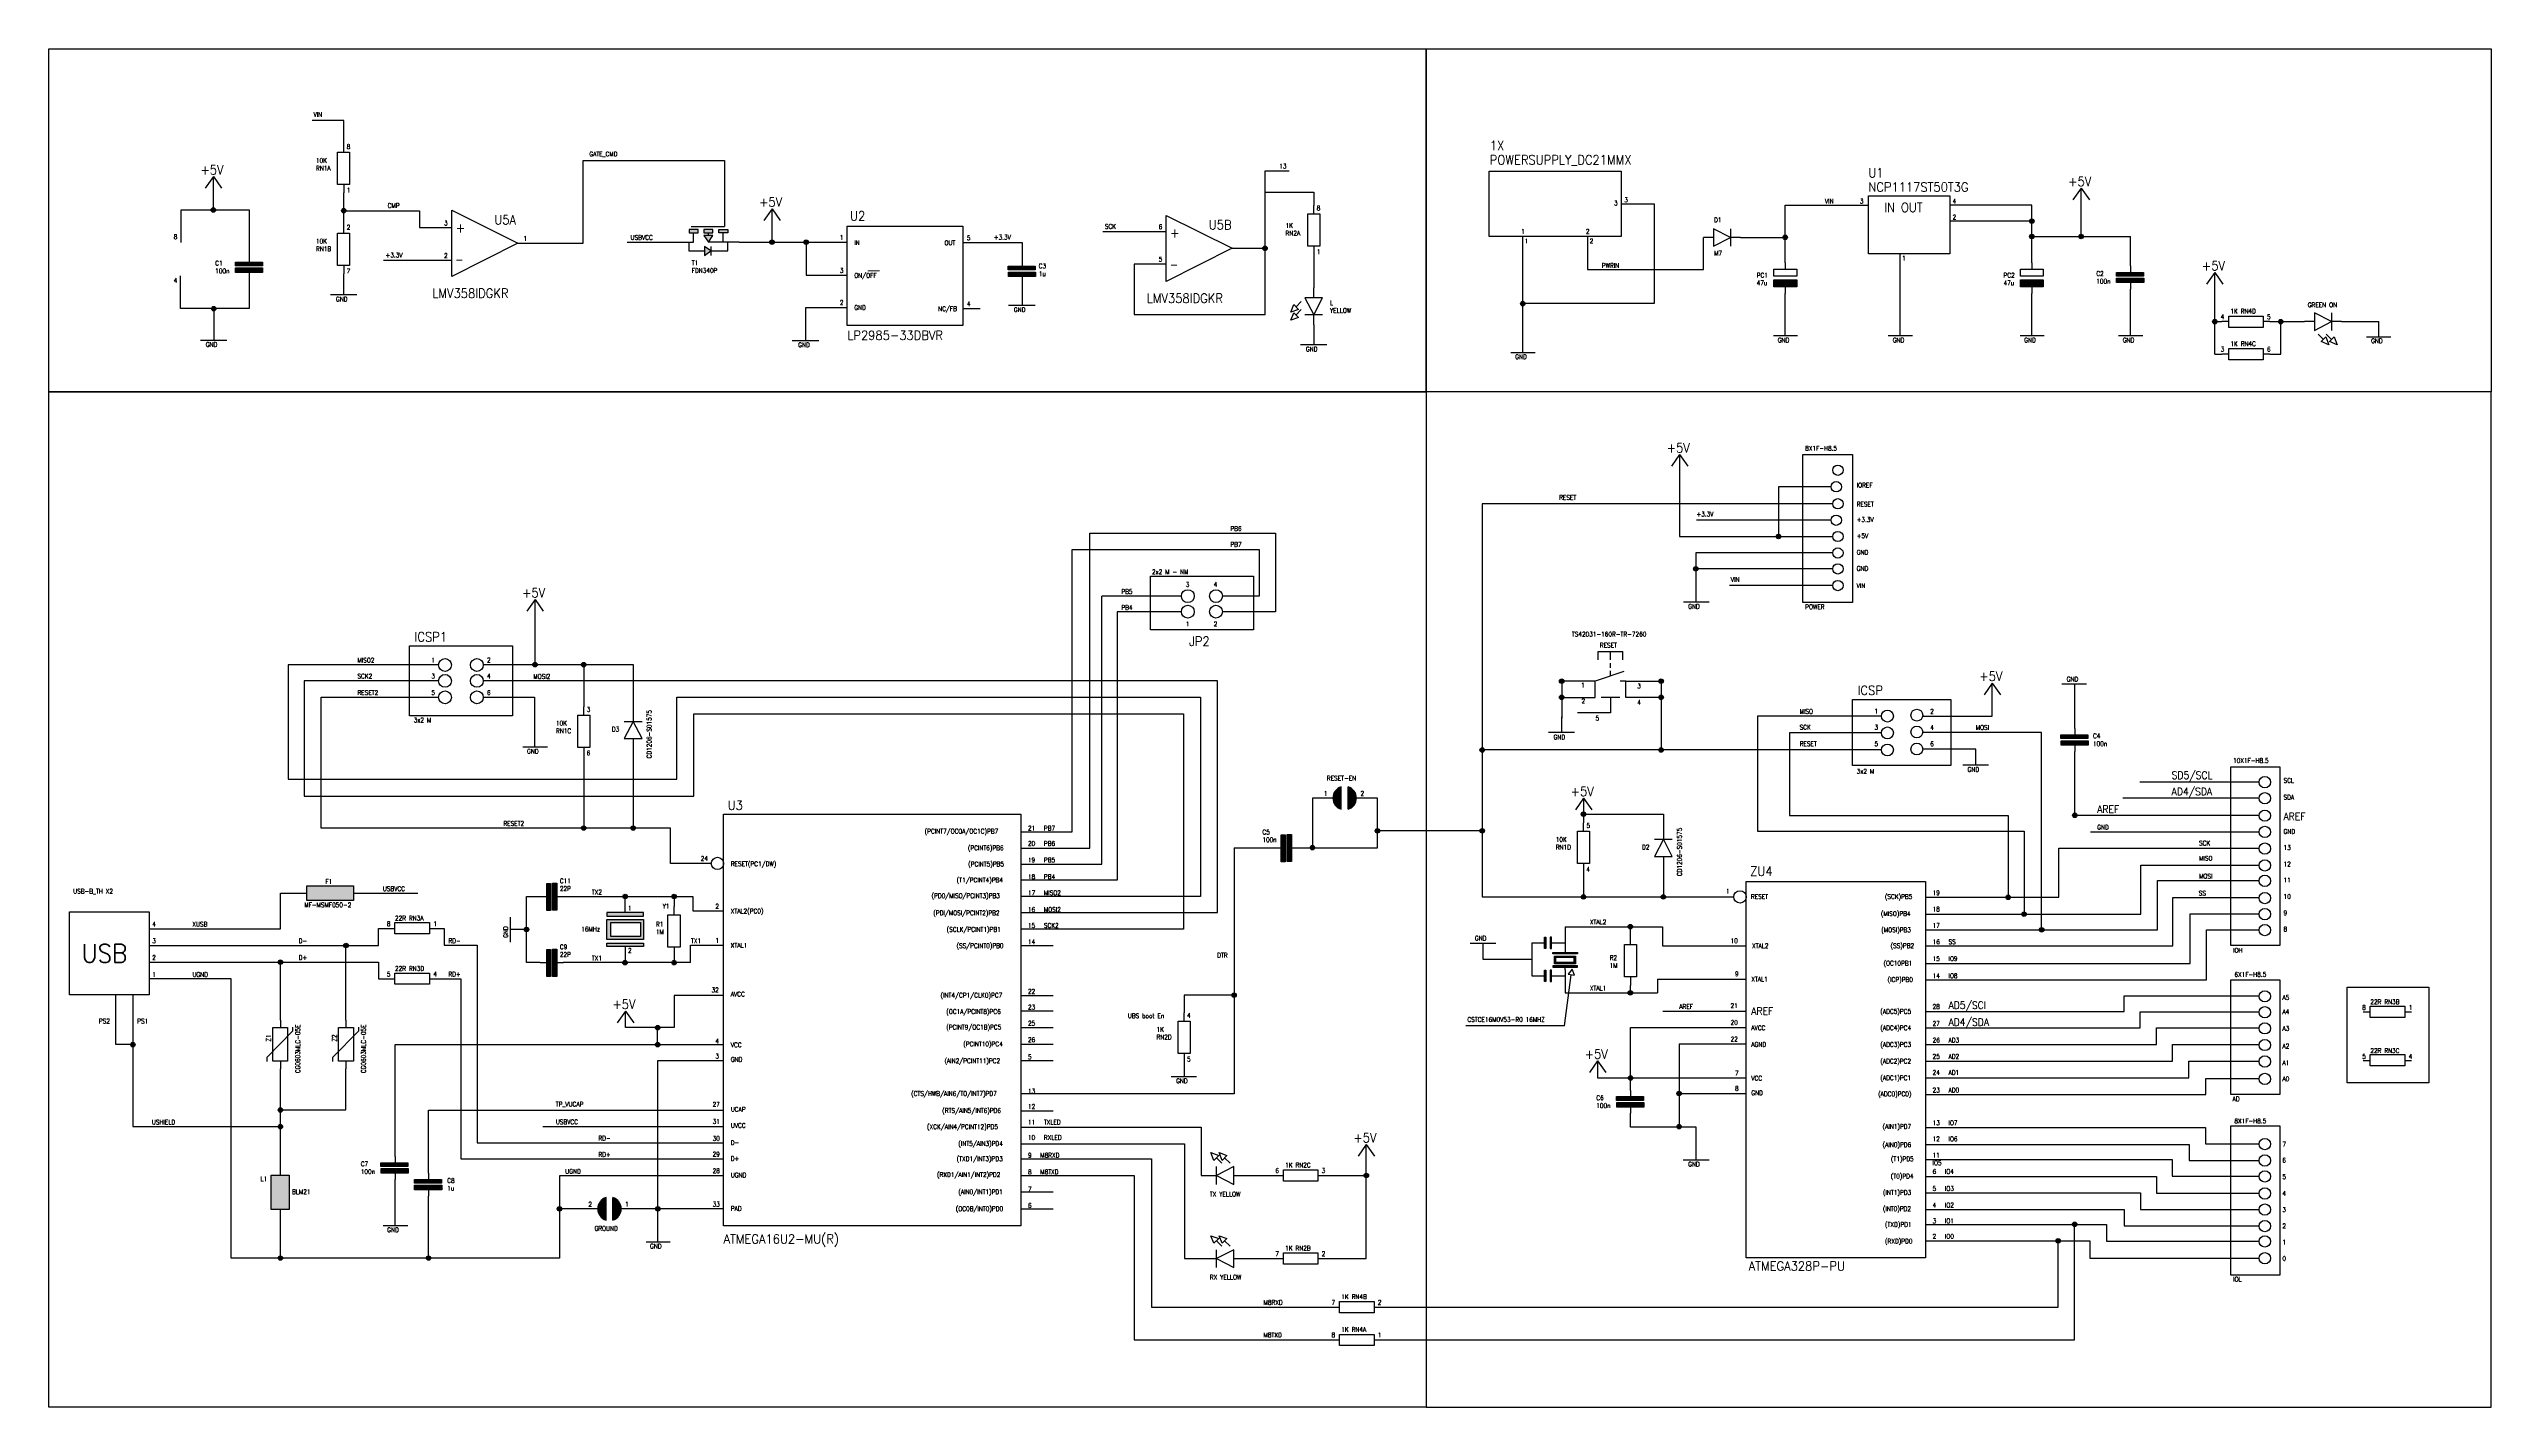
# Model space of a CAD drawing. Header units: millimetres. Extents: x 1824 to 3143, y 471 to 1205.
import ezdxf

# ---------------------------------------------------------------- set-up
doc = ezdxf.new("R2010")
doc.units = ezdxf.units.MM
for name, color, linetype in [('Layer1', 1, 'Continuous'), ('Layer2', 6, 'Continuous'), ('Layer3', 30, 'Continuous'), ('Layer4', 3, 'Continuous'), ('Layer6', 4, 'Continuous'), ('Layer7', 9, 'Continuous'), ('Layer8', 66, 'Continuous')]:
    doc.layers.add(name, color=color, linetype=linetype)
doc.styles.add('textstyle3', font='')
doc.styles.get('textstyle3').set_extended_font_data('Standard')

msp = doc.modelspace()

# ---------------------------------------------------------------- hatches: boundary and pattern name
at = {"layer": 'Layer7', "transparency": 33554687}
h = msp.add_hatch(color=256, dxfattribs=at)
edge = h.paths.add_edge_path(flags=0)
edge.add_arc((1913, 1118), 1.21, 90, 180)
edge.add_line((1911.8, 1118), (1913, 1118))
edge.add_line((1913, 1118), (1913, 1119.2))
edge = h.paths.add_edge_path(flags=0)
edge.add_line((1913, 1118), (1911.8, 1118))
edge.add_arc((1913, 1118), 1.21, 180, 270)
edge.add_line((1913, 1116.8), (1913, 1118))
edge = h.paths.add_edge_path(flags=0)
edge.add_arc((1913, 1118), 1.21, 0, 90)
edge.add_line((1913, 1119.2), (1913, 1116.8))
edge.add_arc((1913, 1118), 1.21, 270, 360)
h = msp.add_hatch(color=256, dxfattribs=at)
edge = h.paths.add_edge_path(flags=0)
edge.add_arc((1983.4, 1117.6), 1.21, 90, 180)
edge.add_line((1982.2, 1117.6), (1983.4, 1117.6))
edge.add_line((1983.4, 1117.6), (1983.4, 1118.8))
edge = h.paths.add_edge_path(flags=0)
edge.add_line((1983.4, 1117.6), (1982.2, 1117.6))
edge.add_arc((1983.4, 1117.6), 1.21, 180, 270)
edge.add_line((1983.4, 1116.4), (1983.4, 1117.6))
edge = h.paths.add_edge_path(flags=0)
edge.add_arc((1983.4, 1117.6), 1.21, 0, 90)
edge.add_line((1983.4, 1118.8), (1983.4, 1116.4))
edge.add_arc((1983.4, 1117.6), 1.21, 270, 360)
h = msp.add_hatch(color=256, dxfattribs=at)
edge = h.paths.add_edge_path(flags=0)
edge.add_arc((2895, 1112), 1.21, 90, 180)
edge.add_line((2893.8, 1112), (2895, 1112))
edge.add_line((2895, 1112), (2895, 1113.2))
edge = h.paths.add_edge_path(flags=0)
edge.add_line((2895, 1112), (2893.8, 1112))
edge.add_arc((2895, 1112), 1.21, 180, 270)
edge.add_line((2895, 1110.8), (2895, 1112))
edge = h.paths.add_edge_path(flags=0)
edge.add_arc((2895, 1112), 1.21, 0, 90)
edge.add_line((2895, 1113.2), (2895, 1110.8))
edge.add_arc((2895, 1112), 1.21, 270, 360)
h = msp.add_hatch(color=256, dxfattribs=at)
h.paths.add_polyline_path([(2174.8, 1105.6), (2174.8, 1107.5), (2169.9, 1107.5), (2169.9, 1105.6)], flags=0)
h.paths.add_polyline_path([(2178.2, 1098.3), (2178.2, 1093.5), (2181.7, 1095.9)], flags=0)
h.paths.add_polyline_path([(2180.3, 1100.7), (2182.8, 1104.2), (2177.9, 1104.2)], flags=0)
h.paths.add_polyline_path([(2177.9, 1107.5), (2177.9, 1105.6), (2182.8, 1105.6), (2182.8, 1107.5)], flags=0)
h.paths.add_polyline_path([(2185.9, 1107.5), (2185.9, 1105.6), (2190.8, 1105.6), (2190.8, 1107.5)], flags=0)
h = msp.add_hatch(color=256, dxfattribs=at)
edge = h.paths.add_edge_path(flags=0)
edge.add_arc((2214.7, 1100.6), 1.21, 90, 180)
edge.add_line((2213.5, 1100.6), (2214.7, 1100.6))
edge.add_line((2214.7, 1100.6), (2214.7, 1101.8))
edge = h.paths.add_edge_path(flags=0)
edge.add_line((2214.7, 1100.6), (2213.5, 1100.6))
edge.add_arc((2214.7, 1100.6), 1.21, 180, 270)
edge.add_line((2214.7, 1099.4), (2214.7, 1100.6))
edge = h.paths.add_edge_path(flags=0)
edge.add_arc((2214.7, 1100.6), 1.21, 0, 90)
edge.add_line((2214.7, 1101.8), (2214.7, 1099.4))
edge.add_arc((2214.7, 1100.6), 1.21, 270, 360)
h = msp.add_hatch(color=256, dxfattribs=at)
edge = h.paths.add_edge_path(flags=0)
edge.add_arc((2233.1, 1100.6), 1.21, 90, 180)
edge.add_line((2231.8, 1100.6), (2233.1, 1100.6))
edge.add_line((2233.1, 1100.6), (2233.1, 1101.8))
edge = h.paths.add_edge_path(flags=0)
edge.add_line((2233.1, 1100.6), (2231.8, 1100.6))
edge.add_arc((2233.1, 1100.6), 1.21, 180, 270)
edge.add_line((2233.1, 1099.4), (2233.1, 1100.6))
edge = h.paths.add_edge_path(flags=0)
edge.add_arc((2233.1, 1100.6), 1.21, 0, 90)
edge.add_line((2233.1, 1101.8), (2233.1, 1099.4))
edge.add_arc((2233.1, 1100.6), 1.21, 270, 360)
h = msp.add_hatch(color=256, dxfattribs=at)
edge = h.paths.add_edge_path(flags=0)
edge.add_arc((2480.9, 1097.3), 1.21, 90, 180)
edge.add_line((2479.7, 1097.3), (2480.9, 1097.3))
edge.add_line((2480.9, 1097.3), (2480.9, 1098.5))
edge = h.paths.add_edge_path(flags=0)
edge.add_line((2480.9, 1097.3), (2479.7, 1097.3))
edge.add_arc((2480.9, 1097.3), 1.21, 180, 270)
edge.add_line((2480.9, 1096), (2480.9, 1097.3))
edge = h.paths.add_edge_path(flags=0)
edge.add_arc((2480.9, 1097.3), 1.21, 0, 90)
edge.add_line((2480.9, 1098.5), (2480.9, 1096))
edge.add_arc((2480.9, 1097.3), 1.21, 270, 360)
h = msp.add_hatch(color=256, dxfattribs=at)
edge = h.paths.add_edge_path(flags=0)
edge.add_arc((2761.8, 1103.2), 1.21, 90, 180)
edge.add_line((2760.6, 1103.2), (2761.8, 1103.2))
edge.add_line((2761.8, 1103.2), (2761.8, 1104.4))
edge = h.paths.add_edge_path(flags=0)
edge.add_line((2761.8, 1103.2), (2760.6, 1103.2))
edge.add_arc((2761.8, 1103.2), 1.21, 180, 270)
edge.add_line((2761.8, 1101.9), (2761.8, 1103.2))
edge = h.paths.add_edge_path(flags=0)
edge.add_arc((2761.8, 1103.2), 1.21, 0, 90)
edge.add_line((2761.8, 1104.4), (2761.8, 1101.9))
edge.add_arc((2761.8, 1103.2), 1.21, 270, 360)
h = msp.add_hatch(color=256, dxfattribs=at)
edge = h.paths.add_edge_path(flags=0)
edge.add_arc((2895, 1103.7), 1.21, 90, 180)
edge.add_line((2893.8, 1103.7), (2895, 1103.7))
edge.add_line((2895, 1103.7), (2895, 1104.9))
edge = h.paths.add_edge_path(flags=0)
edge.add_line((2895, 1103.7), (2893.8, 1103.7))
edge.add_arc((2895, 1103.7), 1.21, 180, 270)
edge.add_line((2895, 1102.5), (2895, 1103.7))
edge = h.paths.add_edge_path(flags=0)
edge.add_arc((2895, 1103.7), 1.21, 0, 90)
edge.add_line((2895, 1104.9), (2895, 1102.5))
edge.add_arc((2895, 1103.7), 1.21, 270, 360)
h = msp.add_hatch(color=256, dxfattribs=at)
edge = h.paths.add_edge_path(flags=0)
edge.add_arc((2921.6, 1103.7), 1.21, 90, 180)
edge.add_line((2920.4, 1103.7), (2921.6, 1103.7))
edge.add_line((2921.6, 1103.7), (2921.6, 1104.9))
edge = h.paths.add_edge_path(flags=0)
edge.add_line((2921.6, 1103.7), (2920.4, 1103.7))
edge.add_arc((2921.6, 1103.7), 1.21, 180, 270)
edge.add_line((2921.6, 1102.5), (2921.6, 1103.7))
edge = h.paths.add_edge_path(flags=0)
edge.add_arc((2921.6, 1103.7), 1.21, 0, 90)
edge.add_line((2921.6, 1104.9), (2921.6, 1102.5))
edge.add_arc((2921.6, 1103.7), 1.21, 270, 360)
h = msp.add_hatch(color=256, dxfattribs=at)
h.paths.add_polyline_path([(1939.5, 1087.8), (1939.5, 1089.8), (1924.9, 1089.8), (1924.9, 1087.8)], flags=0)
h.paths.add_polyline_path([(1939.6, 1084.3), (1939.6, 1086.7), (1925, 1086.7), (1925, 1084.3)], flags=0)
h = msp.add_hatch(color=256, dxfattribs=at)
h.paths.add_polyline_path([(2356.8, 1085.7), (2356.8, 1087.7), (2342.2, 1087.7), (2342.2, 1085.7)], flags=0)
h.paths.add_polyline_path([(2356.9, 1082.1), (2356.9, 1084.5), (2342.3, 1084.5), (2342.3, 1082.1)], flags=0)
h = msp.add_hatch(color=256, dxfattribs=at)
h.paths.add_polyline_path([(2955.3, 1082.3), (2955.3, 1084.3), (2940.7, 1084.3), (2940.7, 1082.3)], flags=0)
h.paths.add_polyline_path([(2955.4, 1078.8), (2955.4, 1081.2), (2940.8, 1081.2), (2940.8, 1078.8)], flags=0)
h = msp.add_hatch(color=256, dxfattribs=at)
edge = h.paths.add_edge_path(flags=0)
edge.add_arc((2620.1, 1067.4), 1.21, 90, 180)
edge.add_line((2618.9, 1067.4), (2620.1, 1067.4))
edge.add_line((2620.1, 1067.4), (2620.1, 1068.6))
edge = h.paths.add_edge_path(flags=0)
edge.add_line((2620.1, 1067.4), (2618.9, 1067.4))
edge.add_arc((2620.1, 1067.4), 1.21, 180, 270)
edge.add_line((2620.1, 1066.2), (2620.1, 1067.4))
edge = h.paths.add_edge_path(flags=0)
edge.add_arc((2620.1, 1067.4), 1.21, 0, 90)
edge.add_line((2620.1, 1068.6), (2620.1, 1066.2))
edge.add_arc((2620.1, 1067.4), 1.21, 270, 360)
for points in [[(2755.6, 1076.4), (2768, 1076.4), (2768, 1080.2), (2755.6, 1080.2)], [(2888.8, 1076.4), (2901.2, 1076.4), (2901.2, 1080.2), (2888.8, 1080.2)], [(1963.4, 752.9), (1963.4, 744.9), (1988.7, 744.9), (1988.7, 752.9)], [(1954, 596.5), (1944.2, 596.5), (1944.2, 578), (1954, 578)]]:
    msp.add_hatch(color=256, dxfattribs=at).paths.add_polyline_path(points, flags=0)
h = msp.add_hatch(color=256, dxfattribs=at)
edge = h.paths.add_edge_path(flags=0)
edge.add_arc((1913.2, 1064.7), 1.21, 90, 180)
edge.add_line((1912, 1064.7), (1913.2, 1064.7))
edge.add_line((1913.2, 1064.7), (1913.2, 1065.9))
edge = h.paths.add_edge_path(flags=0)
edge.add_line((1913.2, 1064.7), (1912, 1064.7))
edge.add_arc((1913.2, 1064.7), 1.21, 180, 270)
edge.add_line((1913.2, 1063.4), (1913.2, 1064.7))
edge = h.paths.add_edge_path(flags=0)
edge.add_arc((1913.2, 1064.7), 1.21, 0, 90)
edge.add_line((1913.2, 1065.9), (1913.2, 1063.4))
edge.add_arc((1913.2, 1064.7), 1.21, 270, 360)
h = msp.add_hatch(color=256, dxfattribs=at)
edge = h.paths.add_edge_path(flags=0)
edge.add_arc((2993.8, 1057.7), 1.21, 90, 180)
edge.add_line((2992.6, 1057.7), (2993.8, 1057.7))
edge.add_line((2993.8, 1057.7), (2993.8, 1058.9))
edge = h.paths.add_edge_path(flags=0)
edge.add_line((2993.8, 1057.7), (2992.6, 1057.7))
edge.add_arc((2993.8, 1057.7), 1.21, 180, 270)
edge.add_line((2993.8, 1056.5), (2993.8, 1057.7))
edge = h.paths.add_edge_path(flags=0)
edge.add_arc((2993.8, 1057.7), 1.21, 0, 90)
edge.add_line((2993.8, 1058.9), (2993.8, 1056.5))
edge.add_arc((2993.8, 1057.7), 1.21, 270, 360)
h = msp.add_hatch(color=256, dxfattribs=at)
edge = h.paths.add_edge_path(flags=0)
edge.add_arc((3029.4, 1057.7), 1.21, 90, 180)
edge.add_line((3028.2, 1057.7), (3029.4, 1057.7))
edge.add_line((3029.4, 1057.7), (3029.4, 1058.9))
edge = h.paths.add_edge_path(flags=0)
edge.add_line((3029.4, 1057.7), (3028.2, 1057.7))
edge.add_arc((3029.4, 1057.7), 1.21, 180, 270)
edge.add_line((3029.4, 1056.5), (3029.4, 1057.7))
edge = h.paths.add_edge_path(flags=0)
edge.add_arc((3029.4, 1057.7), 1.21, 0, 90)
edge.add_line((3029.4, 1058.9), (3029.4, 1056.5))
edge.add_arc((3029.4, 1057.7), 1.21, 270, 360)
h = msp.add_hatch(color=256, dxfattribs=at)
edge = h.paths.add_edge_path(flags=0)
edge.add_arc((2758.2, 941.6), 1.21, 90, 180)
edge.add_line((2756.9, 941.6), (2758.2, 941.6))
edge.add_line((2758.2, 941.6), (2758.2, 942.8))
edge = h.paths.add_edge_path(flags=0)
edge.add_line((2758.2, 941.6), (2756.9, 941.6))
edge.add_arc((2758.2, 941.6), 1.21, 180, 270)
edge.add_line((2758.2, 940.4), (2758.2, 941.6))
edge = h.paths.add_edge_path(flags=0)
edge.add_arc((2758.2, 941.6), 1.21, 0, 90)
edge.add_line((2758.2, 942.8), (2758.2, 940.4))
edge.add_arc((2758.2, 941.6), 1.21, 270, 360)
h = msp.add_hatch(color=256, dxfattribs=at)
edge = h.paths.add_edge_path(flags=0)
edge.add_arc((2713.5, 924.1), 1.21, 90, 180)
edge.add_line((2712.3, 924.1), (2713.5, 924.1))
edge.add_line((2713.5, 924.1), (2713.5, 925.3))
edge = h.paths.add_edge_path(flags=0)
edge.add_line((2713.5, 924.1), (2712.3, 924.1))
edge.add_arc((2713.5, 924.1), 1.21, 180, 270)
edge.add_line((2713.5, 922.9), (2713.5, 924.1))
edge = h.paths.add_edge_path(flags=0)
edge.add_arc((2713.5, 924.1), 1.21, 0, 90)
edge.add_line((2713.5, 925.3), (2713.5, 922.9))
edge.add_arc((2713.5, 924.1), 1.21, 270, 360)
h = msp.add_hatch(color=256, dxfattribs=at)
edge = h.paths.add_edge_path(flags=0)
edge.add_arc((2086.7, 872.4), 1.21, 90, 180)
edge.add_line((2085.5, 872.4), (2086.7, 872.4))
edge.add_line((2086.7, 872.4), (2086.7, 873.6))
edge = h.paths.add_edge_path(flags=0)
edge.add_line((2086.7, 872.4), (2085.5, 872.4))
edge.add_arc((2086.7, 872.4), 1.21, 180, 270)
edge.add_line((2086.7, 871.1), (2086.7, 872.4))
edge = h.paths.add_edge_path(flags=0)
edge.add_arc((2086.7, 872.4), 1.21, 0, 90)
edge.add_line((2086.7, 873.6), (2086.7, 871.1))
edge.add_arc((2086.7, 872.4), 1.21, 270, 360)
h = msp.add_hatch(color=256, dxfattribs=at)
edge = h.paths.add_edge_path(flags=0)
edge.add_arc((2113, 872.4), 1.21, 90, 180)
edge.add_line((2111.8, 872.4), (2113, 872.4))
edge.add_line((2113, 872.4), (2113, 873.6))
edge = h.paths.add_edge_path(flags=0)
edge.add_line((2113, 872.4), (2111.8, 872.4))
edge.add_arc((2113, 872.4), 1.21, 180, 270)
edge.add_line((2113, 871.1), (2113, 872.4))
edge = h.paths.add_edge_path(flags=0)
edge.add_arc((2113, 872.4), 1.21, 0, 90)
edge.add_line((2113, 873.6), (2113, 871.1))
edge.add_arc((2113, 872.4), 1.21, 270, 360)
h = msp.add_hatch(color=256, dxfattribs=at)
edge = h.paths.add_edge_path(flags=0)
edge.add_arc((2641.1, 863.5), 1.21, 180, 270)
edge.add_line((2641.1, 862.3), (2641.1, 863.5))
edge.add_line((2641.1, 863.5), (2639.8, 863.5))
edge = h.paths.add_edge_path(flags=0)
edge.add_line((2641.1, 863.5), (2641.1, 862.3))
edge.add_arc((2641.1, 863.5), 1.21, 270, 360)
edge.add_line((2642.3, 863.5), (2641.1, 863.5))
edge = h.paths.add_edge_path(flags=0)
edge.add_arc((2641.1, 863.5), 1.21, 90, 180)
edge.add_line((2639.8, 863.5), (2642.3, 863.5))
edge.add_arc((2641.1, 863.5), 1.21, 0, 90)
h = msp.add_hatch(color=256, dxfattribs=at)
edge = h.paths.add_edge_path(flags=0)
edge.add_arc((2694.8, 863.5), 1.21, 180, 270)
edge.add_line((2694.8, 862.3), (2694.8, 863.5))
edge.add_line((2694.8, 863.5), (2693.6, 863.5))
edge = h.paths.add_edge_path(flags=0)
edge.add_line((2694.8, 863.5), (2694.8, 862.3))
edge.add_arc((2694.8, 863.5), 1.21, 270, 360)
edge.add_line((2696, 863.5), (2694.8, 863.5))
edge = h.paths.add_edge_path(flags=0)
edge.add_arc((2694.8, 863.5), 1.21, 90, 180)
edge.add_line((2693.6, 863.5), (2696, 863.5))
edge.add_arc((2694.8, 863.5), 1.21, 0, 90)
h = msp.add_hatch(color=256, dxfattribs=at)
edge = h.paths.add_edge_path(flags=0)
edge.add_arc((2641.1, 854.7), 1.21, 180, 270)
edge.add_line((2641.1, 853.5), (2641.1, 854.7))
edge.add_line((2641.1, 854.7), (2639.8, 854.7))
edge = h.paths.add_edge_path(flags=0)
edge.add_line((2641.1, 854.7), (2641.1, 853.5))
edge.add_arc((2641.1, 854.7), 1.21, 270, 360)
edge.add_line((2642.3, 854.7), (2641.1, 854.7))
edge = h.paths.add_edge_path(flags=0)
edge.add_arc((2641.1, 854.7), 1.21, 90, 180)
edge.add_line((2639.8, 854.7), (2642.3, 854.7))
edge.add_arc((2641.1, 854.7), 1.21, 0, 90)
h = msp.add_hatch(color=256, dxfattribs=at)
edge = h.paths.add_edge_path(flags=0)
edge.add_arc((2694.8, 854.7), 1.21, 180, 270)
edge.add_line((2694.8, 853.5), (2694.8, 854.7))
edge.add_line((2694.8, 854.7), (2693.6, 854.7))
edge = h.paths.add_edge_path(flags=0)
edge.add_line((2694.8, 854.7), (2694.8, 853.5))
edge.add_arc((2694.8, 854.7), 1.21, 270, 360)
edge.add_line((2696, 854.7), (2694.8, 854.7))
edge = h.paths.add_edge_path(flags=0)
edge.add_arc((2694.8, 854.7), 1.21, 90, 180)
edge.add_line((2693.6, 854.7), (2696, 854.7))
edge.add_arc((2694.8, 854.7), 1.21, 0, 90)
h = msp.add_hatch(color=256, dxfattribs=at)
h.paths.add_polyline_path([(2925.2, 832.4), (2925.2, 834.4), (2910.7, 834.4), (2910.7, 832.4)], flags=0)
h.paths.add_polyline_path([(2925.4, 828.9), (2925.4, 831.3), (2910.8, 831.3), (2910.8, 828.9)], flags=0)
h = msp.add_hatch(color=256, dxfattribs=at)
edge = h.paths.add_edge_path(flags=0)
edge.add_arc((2598.2, 826.3), 1.21, 90, 180)
edge.add_line((2597, 826.3), (2598.2, 826.3))
edge.add_line((2598.2, 826.3), (2598.2, 827.5))
edge = h.paths.add_edge_path(flags=0)
edge.add_line((2598.2, 826.3), (2597, 826.3))
edge.add_arc((2598.2, 826.3), 1.21, 180, 270)
edge.add_line((2598.2, 825.1), (2598.2, 826.3))
edge = h.paths.add_edge_path(flags=0)
edge.add_arc((2598.2, 826.3), 1.21, 0, 90)
edge.add_line((2598.2, 827.5), (2598.2, 825.1))
edge.add_arc((2598.2, 826.3), 1.21, 270, 360)
h = msp.add_hatch(color=256, dxfattribs=at)
edge = h.paths.add_edge_path(flags=0)
edge.add_arc((2694.8, 826.3), 1.21, 90, 180)
edge.add_line((2693.6, 826.3), (2694.8, 826.3))
edge.add_line((2694.8, 826.3), (2694.8, 827.5))
edge = h.paths.add_edge_path(flags=0)
edge.add_line((2694.8, 826.3), (2693.6, 826.3))
edge.add_arc((2694.8, 826.3), 1.21, 180, 270)
edge.add_line((2694.8, 825.1), (2694.8, 826.3))
edge = h.paths.add_edge_path(flags=0)
edge.add_arc((2694.8, 826.3), 1.21, 0, 90)
edge.add_line((2694.8, 827.5), (2694.8, 825.1))
edge.add_arc((2694.8, 826.3), 1.21, 270, 360)
h = msp.add_hatch(color=256, dxfattribs=at)
edge = h.paths.add_edge_path(flags=0)
edge.add_arc((2523.9, 800.3), 6.35, 106.7824, 253.2176)
edge.add_line((2522.1, 794.3), (2522.1, 806.4))
edge = h.paths.add_edge_path(flags=0)
edge.add_line((2525.8, 806.4), (2525.8, 794.3))
edge.add_arc((2523.9, 800.3), 6.35, 286.7824, 433.2176)
h = msp.add_hatch(color=256, dxfattribs=at)
edge = h.paths.add_edge_path(flags=0)
edge.add_arc((2652.9, 791.6), 1.21, 90, 180)
edge.add_line((2651.7, 791.6), (2652.9, 791.6))
edge.add_line((2652.9, 791.6), (2652.9, 792.8))
edge = h.paths.add_edge_path(flags=0)
edge.add_line((2652.9, 791.6), (2651.7, 791.6))
edge.add_arc((2652.9, 791.6), 1.21, 180, 270)
edge.add_line((2652.9, 790.4), (2652.9, 791.6))
edge = h.paths.add_edge_path(flags=0)
edge.add_arc((2652.9, 791.6), 1.21, 0, 90)
edge.add_line((2652.9, 792.8), (2652.9, 790.4))
edge.add_arc((2652.9, 791.6), 1.21, 270, 360)
h = msp.add_hatch(color=256, dxfattribs=at)
edge = h.paths.add_edge_path(flags=0)
edge.add_arc((2918.2, 791), 1.21, 90, 180)
edge.add_line((2917, 791), (2918.2, 791))
edge.add_line((2918.2, 791), (2918.2, 792.2))
edge = h.paths.add_edge_path(flags=0)
edge.add_line((2918.2, 791), (2917, 791))
edge.add_arc((2918.2, 791), 1.21, 180, 270)
edge.add_line((2918.2, 789.8), (2918.2, 791))
edge = h.paths.add_edge_path(flags=0)
edge.add_arc((2918.2, 791), 1.21, 0, 90)
edge.add_line((2918.2, 792.2), (2918.2, 789.8))
edge.add_arc((2918.2, 791), 1.21, 270, 360)
h = msp.add_hatch(color=256, dxfattribs=at)
edge = h.paths.add_edge_path(flags=0)
edge.add_arc((2113, 784.1), 1.21, 90, 180)
edge.add_line((2111.8, 784.1), (2113, 784.1))
edge.add_line((2113, 784.1), (2113, 785.3))
edge = h.paths.add_edge_path(flags=0)
edge.add_line((2113, 784.1), (2111.8, 784.1))
edge.add_arc((2113, 784.1), 1.21, 180, 270)
edge.add_line((2113, 782.9), (2113, 784.1))
edge = h.paths.add_edge_path(flags=0)
edge.add_arc((2113, 784.1), 1.21, 0, 90)
edge.add_line((2113, 785.3), (2113, 782.9))
edge.add_arc((2113, 784.1), 1.21, 270, 360)
h = msp.add_hatch(color=256, dxfattribs=at)
edge = h.paths.add_edge_path(flags=0)
edge.add_arc((2139.7, 784.1), 1.21, 90, 180)
edge.add_line((2138.5, 784.1), (2139.7, 784.1))
edge.add_line((2139.7, 784.1), (2139.7, 785.3))
edge = h.paths.add_edge_path(flags=0)
edge.add_line((2139.7, 784.1), (2138.5, 784.1))
edge.add_arc((2139.7, 784.1), 1.21, 180, 270)
edge.add_line((2139.7, 782.9), (2139.7, 784.1))
edge = h.paths.add_edge_path(flags=0)
edge.add_arc((2139.7, 784.1), 1.21, 0, 90)
edge.add_line((2139.7, 785.3), (2139.7, 782.9))
edge.add_arc((2139.7, 784.1), 1.21, 270, 360)
h = msp.add_hatch(color=256, dxfattribs=at)
h.paths.add_polyline_path([(2489.7, 765.9), (2491.7, 765.9), (2491.7, 780.5), (2489.7, 780.5)], flags=0)
h.paths.add_polyline_path([(2492.8, 766), (2495.2, 766), (2495.2, 780.7), (2492.8, 780.7)], flags=0)
h = msp.add_hatch(color=256, dxfattribs=at)
edge = h.paths.add_edge_path(flags=0)
edge.add_arc((2541.6, 782.6), 1.21, 90, 180)
edge.add_line((2540.4, 782.6), (2541.6, 782.6))
edge.add_line((2541.6, 782.6), (2541.6, 783.8))
edge = h.paths.add_edge_path(flags=0)
edge.add_line((2541.6, 782.6), (2540.4, 782.6))
edge.add_arc((2541.6, 782.6), 1.21, 180, 270)
edge.add_line((2541.6, 781.4), (2541.6, 782.6))
edge = h.paths.add_edge_path(flags=0)
edge.add_arc((2541.6, 782.6), 1.21, 0, 90)
edge.add_line((2541.6, 783.8), (2541.6, 781.4))
edge.add_arc((2541.6, 782.6), 1.21, 270, 360)
h = msp.add_hatch(color=256, dxfattribs=at)
edge = h.paths.add_edge_path(flags=0)
edge.add_arc((2598.2, 782.6), 1.21, 90, 180)
edge.add_line((2597, 782.6), (2598.2, 782.6))
edge.add_line((2598.2, 782.6), (2598.2, 783.8))
edge = h.paths.add_edge_path(flags=0)
edge.add_line((2598.2, 782.6), (2597, 782.6))
edge.add_arc((2598.2, 782.6), 1.21, 180, 270)
edge.add_line((2598.2, 781.4), (2598.2, 782.6))
edge = h.paths.add_edge_path(flags=0)
edge.add_arc((2598.2, 782.6), 1.21, 0, 90)
edge.add_line((2598.2, 783.8), (2598.2, 781.4))
edge.add_arc((2598.2, 782.6), 1.21, 270, 360)
h = msp.add_hatch(color=256, dxfattribs=at)
edge = h.paths.add_edge_path(flags=0)
edge.add_arc((2506.5, 773.5), 1.21, 90, 180)
edge.add_line((2505.3, 773.5), (2506.5, 773.5))
edge.add_line((2506.5, 773.5), (2506.5, 774.7))
edge = h.paths.add_edge_path(flags=0)
edge.add_line((2506.5, 773.5), (2505.3, 773.5))
edge.add_arc((2506.5, 773.5), 1.21, 180, 270)
edge.add_line((2506.5, 772.3), (2506.5, 773.5))
edge = h.paths.add_edge_path(flags=0)
edge.add_arc((2506.5, 773.5), 1.21, 0, 90)
edge.add_line((2506.5, 774.7), (2506.5, 772.3))
edge.add_arc((2506.5, 773.5), 1.21, 270, 360)
h = msp.add_hatch(color=256, dxfattribs=at)
h.paths.add_polyline_path([(2095, 754.1), (2093, 754.1), (2093, 739.6), (2095, 739.6)], flags=0)
h.paths.add_polyline_path([(2096.1, 739.7), (2098.5, 739.7), (2098.5, 754.3), (2096.1, 754.3)], flags=0)
h = msp.add_hatch(color=256, dxfattribs=at)
edge = h.paths.add_edge_path(flags=0)
edge.add_arc((2135.4, 747.1), 1.21, 90, 180)
edge.add_line((2134.1, 747.1), (2135.4, 747.1))
edge.add_line((2135.4, 747.1), (2135.4, 748.3))
edge = h.paths.add_edge_path(flags=0)
edge.add_line((2135.4, 747.1), (2134.1, 747.1))
edge.add_arc((2135.4, 747.1), 1.21, 180, 270)
edge.add_line((2135.4, 745.9), (2135.4, 747.1))
edge = h.paths.add_edge_path(flags=0)
edge.add_arc((2135.4, 747.1), 1.21, 0, 90)
edge.add_line((2135.4, 748.3), (2135.4, 745.9))
edge.add_arc((2135.4, 747.1), 1.21, 270, 360)
h = msp.add_hatch(color=256, dxfattribs=at)
edge = h.paths.add_edge_path(flags=0)
edge.add_arc((2161.8, 747.1), 1.21, 90, 180)
edge.add_line((2160.6, 747.1), (2161.8, 747.1))
edge.add_line((2161.8, 747.1), (2161.8, 748.3))
edge = h.paths.add_edge_path(flags=0)
edge.add_line((2161.8, 747.1), (2160.6, 747.1))
edge.add_arc((2161.8, 747.1), 1.21, 180, 270)
edge.add_line((2161.8, 745.9), (2161.8, 747.1))
edge = h.paths.add_edge_path(flags=0)
edge.add_arc((2161.8, 747.1), 1.21, 0, 90)
edge.add_line((2161.8, 748.3), (2161.8, 745.9))
edge.add_arc((2161.8, 747.1), 1.21, 270, 360)
h = msp.add_hatch(color=256, dxfattribs=at)
edge = h.paths.add_edge_path(flags=0)
edge.add_arc((2652.9, 746.9), 1.21, 90, 180)
edge.add_line((2651.7, 746.9), (2652.9, 746.9))
edge.add_line((2652.9, 746.9), (2652.9, 748.2))
edge = h.paths.add_edge_path(flags=0)
edge.add_line((2652.9, 746.9), (2651.7, 746.9))
edge.add_arc((2652.9, 746.9), 1.21, 180, 270)
edge.add_line((2652.9, 745.7), (2652.9, 746.9))
edge = h.paths.add_edge_path(flags=0)
edge.add_arc((2652.9, 746.9), 1.21, 0, 90)
edge.add_line((2652.9, 748.2), (2652.9, 745.7))
edge.add_arc((2652.9, 746.9), 1.21, 270, 360)
h = msp.add_hatch(color=256, dxfattribs=at)
edge = h.paths.add_edge_path(flags=0)
edge.add_arc((2696, 746.9), 1.21, 90, 180)
edge.add_line((2694.8, 746.9), (2696, 746.9))
edge.add_line((2696, 746.9), (2696, 748.2))
edge = h.paths.add_edge_path(flags=0)
edge.add_line((2696, 746.9), (2694.8, 746.9))
edge.add_arc((2696, 746.9), 1.21, 180, 270)
edge.add_line((2696, 745.7), (2696, 746.9))
edge = h.paths.add_edge_path(flags=0)
edge.add_arc((2696, 746.9), 1.21, 0, 90)
edge.add_line((2696, 748.2), (2696, 745.7))
edge.add_arc((2696, 746.9), 1.21, 270, 360)
h = msp.add_hatch(color=256, dxfattribs=at)
edge = h.paths.add_edge_path(flags=0)
edge.add_arc((2882.2, 746.7), 1.21, 90, 180)
edge.add_line((2881, 746.7), (2882.2, 746.7))
edge.add_line((2882.2, 746.7), (2882.2, 747.9))
edge = h.paths.add_edge_path(flags=0)
edge.add_line((2882.2, 746.7), (2881, 746.7))
edge.add_arc((2882.2, 746.7), 1.21, 180, 270)
edge.add_line((2882.2, 745.5), (2882.2, 746.7))
edge = h.paths.add_edge_path(flags=0)
edge.add_arc((2882.2, 746.7), 1.21, 0, 90)
edge.add_line((2882.2, 747.9), (2882.2, 745.5))
edge.add_arc((2882.2, 746.7), 1.21, 270, 360)
h = msp.add_hatch(color=256, dxfattribs=at)
edge = h.paths.add_edge_path(flags=0)
edge.add_arc((2890.8, 737.6), 1.21, 90, 180)
edge.add_line((2889.6, 737.6), (2890.8, 737.6))
edge.add_line((2890.8, 737.6), (2890.8, 738.8))
edge = h.paths.add_edge_path(flags=0)
edge.add_line((2890.8, 737.6), (2889.6, 737.6))
edge.add_arc((2890.8, 737.6), 1.21, 180, 270)
edge.add_line((2890.8, 736.4), (2890.8, 737.6))
edge = h.paths.add_edge_path(flags=0)
edge.add_arc((2890.8, 737.6), 1.21, 0, 90)
edge.add_line((2890.8, 738.8), (2890.8, 736.4))
edge.add_arc((2890.8, 737.6), 1.21, 270, 360)
h = msp.add_hatch(color=256, dxfattribs=at)
edge = h.paths.add_edge_path(flags=0)
edge.add_arc((2082.1, 729.3), 1.21, 90, 180)
edge.add_line((2080.8, 729.3), (2082.1, 729.3))
edge.add_line((2082.1, 729.3), (2082.1, 730.5))
edge = h.paths.add_edge_path(flags=0)
edge.add_line((2082.1, 729.3), (2080.8, 729.3))
edge.add_arc((2082.1, 729.3), 1.21, 180, 270)
edge.add_line((2082.1, 728.1), (2082.1, 729.3))
edge = h.paths.add_edge_path(flags=0)
edge.add_arc((2082.1, 729.3), 1.21, 0, 90)
edge.add_line((2082.1, 730.5), (2082.1, 728.1))
edge.add_arc((2082.1, 729.3), 1.21, 270, 360)
h = msp.add_hatch(color=256, dxfattribs=at)
h.paths.add_polyline_path([(2125.5, 738.4), (2125.5, 736.5), (2145.2, 736.5), (2145.2, 738.4)], flags=0)
h.paths.add_polyline_path([(2125.5, 734.7), (2125.5, 723.9), (2145.2, 723.9), (2145.2, 734.7)], flags=0)
h.paths.add_polyline_path([(2143.6, 733), (2143.6, 725.6), (2127.6, 725.6), (2127.6, 733)], flags=0)
h.paths.add_polyline_path([(2125.5, 722), (2125.5, 720.2), (2145.2, 720.2), (2145.2, 722)], flags=0)
h = msp.add_hatch(color=256, dxfattribs=at)
edge = h.paths.add_edge_path(flags=0)
edge.add_arc((2678.2, 730.8), 1.21, 90, 180)
edge.add_line((2677, 730.8), (2678.2, 730.8))
edge.add_line((2678.2, 730.8), (2678.2, 732))
edge = h.paths.add_edge_path(flags=0)
edge.add_line((2678.2, 730.8), (2677, 730.8))
edge.add_arc((2678.2, 730.8), 1.21, 180, 270)
edge.add_line((2678.2, 729.6), (2678.2, 730.8))
edge = h.paths.add_edge_path(flags=0)
edge.add_arc((2678.2, 730.8), 1.21, 0, 90)
edge.add_line((2678.2, 732), (2678.2, 729.6))
edge.add_arc((2678.2, 730.8), 1.21, 270, 360)
h = msp.add_hatch(color=256, dxfattribs=at)
edge = h.paths.add_edge_path(flags=0)
edge.add_arc((2900.3, 729.1), 1.21, 90, 180)
edge.add_line((2899.1, 729.1), (2900.3, 729.1))
edge.add_line((2900.3, 729.1), (2900.3, 730.3))
edge = h.paths.add_edge_path(flags=0)
edge.add_line((2900.3, 729.1), (2899.1, 729.1))
edge.add_arc((2900.3, 729.1), 1.21, 180, 270)
edge.add_line((2900.3, 727.9), (2900.3, 729.1))
edge = h.paths.add_edge_path(flags=0)
edge.add_arc((2900.3, 729.1), 1.21, 0, 90)
edge.add_line((2900.3, 730.3), (2900.3, 727.9))
edge.add_arc((2900.3, 729.1), 1.21, 270, 360)
h = msp.add_hatch(color=256, dxfattribs=at)
edge = h.paths.add_edge_path(flags=0)
edge.add_arc((1949.2, 711.7), 1.21, 90, 180)
edge.add_line((1947.9, 711.7), (1949.2, 711.7))
edge.add_line((1949.2, 711.7), (1949.2, 713))
edge = h.paths.add_edge_path(flags=0)
edge.add_line((1949.2, 711.7), (1947.9, 711.7))
edge.add_arc((1949.2, 711.7), 1.21, 180, 270)
edge.add_line((1949.2, 710.5), (1949.2, 711.7))
edge = h.paths.add_edge_path(flags=0)
edge.add_arc((1949.2, 711.7), 1.21, 0, 90)
edge.add_line((1949.2, 713), (1949.2, 710.5))
edge.add_arc((1949.2, 711.7), 1.21, 270, 360)
h = msp.add_hatch(color=256, dxfattribs=at)
edge = h.paths.add_edge_path(flags=0)
edge.add_arc((1984.6, 720.7), 1.21, 90, 180)
edge.add_line((1983.4, 720.7), (1984.6, 720.7))
edge.add_line((1984.6, 720.7), (1984.6, 721.9))
edge = h.paths.add_edge_path(flags=0)
edge.add_line((1984.6, 720.7), (1983.4, 720.7))
edge.add_arc((1984.6, 720.7), 1.21, 180, 270)
edge.add_line((1984.6, 719.5), (1984.6, 720.7))
edge = h.paths.add_edge_path(flags=0)
edge.add_arc((1984.6, 720.7), 1.21, 0, 90)
edge.add_line((1984.6, 721.9), (1984.6, 719.5))
edge.add_arc((1984.6, 720.7), 1.21, 270, 360)
h = msp.add_hatch(color=256, dxfattribs=at)
h.paths.add_polyline_path([(2093, 718.5), (2093, 703.9), (2095, 703.9), (2095, 718.5)], flags=0)
h.paths.add_polyline_path([(2096.1, 718.7), (2096.1, 704), (2098.5, 704), (2098.5, 718.7)], flags=0)
h = msp.add_hatch(color=256, dxfattribs=at)
edge = h.paths.add_edge_path(flags=0)
edge.add_arc((2135.3, 711.4), 1.21, 90, 180)
edge.add_line((2134.1, 711.4), (2135.3, 711.4))
edge.add_line((2135.3, 711.4), (2135.3, 712.6))
edge = h.paths.add_edge_path(flags=0)
edge.add_line((2135.3, 711.4), (2134.1, 711.4))
edge.add_arc((2135.3, 711.4), 1.21, 180, 270)
edge.add_line((2135.3, 710.2), (2135.3, 711.4))
edge = h.paths.add_edge_path(flags=0)
edge.add_arc((2135.3, 711.4), 1.21, 0, 90)
edge.add_line((2135.3, 712.6), (2135.3, 710.2))
edge.add_arc((2135.3, 711.4), 1.21, 270, 360)
h = msp.add_hatch(color=256, dxfattribs=at)
edge = h.paths.add_edge_path(flags=0)
edge.add_arc((2161.8, 711.4), 1.21, 90, 180)
edge.add_line((2160.6, 711.4), (2161.8, 711.4))
edge.add_line((2161.8, 711.4), (2161.8, 712.6))
edge = h.paths.add_edge_path(flags=0)
edge.add_line((2161.8, 711.4), (2160.6, 711.4))
edge.add_arc((2161.8, 711.4), 1.21, 180, 270)
edge.add_line((2161.8, 710.2), (2161.8, 711.4))
edge = h.paths.add_edge_path(flags=0)
edge.add_arc((2161.8, 711.4), 1.21, 0, 90)
edge.add_line((2161.8, 712.6), (2161.8, 710.2))
edge.add_arc((2161.8, 711.4), 1.21, 270, 360)
h = msp.add_hatch(color=256, dxfattribs=at)
h.paths.add_polyline_path([(2631.9, 719), (2632.6, 719), (2632.6, 725.1), (2631.9, 725.1)], flags=0)
h.paths.add_polyline_path([(2635.6, 725.1), (2634.9, 725.1), (2634.9, 719), (2635.6, 719)], flags=0)
h = msp.add_hatch(color=256, dxfattribs=at)
h.paths.add_polyline_path([(2636.3, 716.1), (2649.6, 716.1), (2649.6, 716.8), (2636.3, 716.8)], flags=0)
h.paths.add_polyline_path([(2637.3, 710.7), (2648.5, 710.7), (2648.5, 714.9), (2637.3, 714.9)], flags=0)
h.paths.add_polyline_path([(2647.7, 714.3), (2647.7, 711.4), (2637.9, 711.4), (2637.9, 714.3)], flags=0)
h.paths.add_polyline_path([(2636.3, 708.9), (2649.6, 708.9), (2649.6, 709.6), (2636.3, 709.6)], flags=0)
h = msp.add_hatch(color=256, dxfattribs=at)
h.paths.add_polyline_path([(2631.9, 701.2), (2632.6, 701.2), (2632.6, 707.3), (2631.9, 707.3)], flags=0)
h.paths.add_polyline_path([(2635.6, 707.3), (2634.9, 707.3), (2634.9, 701.2), (2635.6, 701.2)], flags=0)
h = msp.add_hatch(color=256, dxfattribs=at)
edge = h.paths.add_edge_path(flags=0)
edge.add_arc((2464.2, 693.8), 1.21, 90, 180)
edge.add_line((2462.9, 693.8), (2464.2, 693.8))
edge.add_line((2464.2, 693.8), (2464.2, 695))
edge = h.paths.add_edge_path(flags=0)
edge.add_line((2464.2, 693.8), (2462.9, 693.8))
edge.add_arc((2464.2, 693.8), 1.21, 180, 270)
edge.add_line((2464.2, 692.6), (2464.2, 693.8))
edge = h.paths.add_edge_path(flags=0)
edge.add_arc((2464.2, 693.8), 1.21, 0, 90)
edge.add_line((2464.2, 695), (2464.2, 692.6))
edge.add_arc((2464.2, 693.8), 1.21, 270, 360)
h = msp.add_hatch(color=256, dxfattribs=at)
edge = h.paths.add_edge_path(flags=0)
edge.add_arc((2678.2, 695.1), 1.21, 90, 180)
edge.add_line((2677, 695.1), (2678.2, 695.1))
edge.add_line((2678.2, 695.1), (2678.2, 696.3))
edge = h.paths.add_edge_path(flags=0)
edge.add_line((2678.2, 695.1), (2677, 695.1))
edge.add_arc((2678.2, 695.1), 1.21, 180, 270)
edge.add_line((2678.2, 693.9), (2678.2, 695.1))
edge = h.paths.add_edge_path(flags=0)
edge.add_arc((2678.2, 695.1), 1.21, 0, 90)
edge.add_line((2678.2, 696.3), (2678.2, 693.9))
edge.add_arc((2678.2, 695.1), 1.21, 270, 360)
h = msp.add_hatch(color=256, dxfattribs=at)
edge = h.paths.add_edge_path(flags=0)
edge.add_arc((2152.9, 676.3), 1.21, 90, 180)
edge.add_line((2151.7, 676.3), (2152.9, 676.3))
edge.add_line((2152.9, 676.3), (2152.9, 677.5))
edge = h.paths.add_edge_path(flags=0)
edge.add_line((2152.9, 676.3), (2151.7, 676.3))
edge.add_arc((2152.9, 676.3), 1.21, 180, 270)
edge.add_line((2152.9, 675.1), (2152.9, 676.3))
edge = h.paths.add_edge_path(flags=0)
edge.add_arc((2152.9, 676.3), 1.21, 0, 90)
edge.add_line((2152.9, 677.5), (2152.9, 675.1))
edge.add_arc((2152.9, 676.3), 1.21, 270, 360)
h = msp.add_hatch(color=256, dxfattribs=at)
edge = h.paths.add_edge_path(flags=0)
edge.add_arc((1869.5, 667.1), 1.21, 90, 180)
edge.add_line((1868.3, 667.1), (1869.5, 667.1))
edge.add_line((1869.5, 667.1), (1869.5, 668.3))
edge = h.paths.add_edge_path(flags=0)
edge.add_line((1869.5, 667.1), (1868.3, 667.1))
edge.add_arc((1869.5, 667.1), 1.21, 180, 270)
edge.add_line((1869.5, 665.9), (1869.5, 667.1))
edge = h.paths.add_edge_path(flags=0)
edge.add_arc((1869.5, 667.1), 1.21, 0, 90)
edge.add_line((1869.5, 668.3), (1869.5, 665.9))
edge.add_arc((1869.5, 667.1), 1.21, 270, 360)
h = msp.add_hatch(color=256, dxfattribs=at)
edge = h.paths.add_edge_path(flags=0)
edge.add_arc((2152.9, 667.1), 1.21, 90, 180)
edge.add_line((2151.7, 667.1), (2152.9, 667.1))
edge.add_line((2152.9, 667.1), (2152.9, 668.3))
edge = h.paths.add_edge_path(flags=0)
edge.add_line((2152.9, 667.1), (2151.7, 667.1))
edge.add_arc((2152.9, 667.1), 1.21, 180, 270)
edge.add_line((2152.9, 665.9), (2152.9, 667.1))
edge = h.paths.add_edge_path(flags=0)
edge.add_arc((2152.9, 667.1), 1.21, 0, 90)
edge.add_line((2152.9, 668.3), (2152.9, 665.9))
edge.add_arc((2152.9, 667.1), 1.21, 270, 360)
h = msp.add_hatch(color=256, dxfattribs=at)
edge = h.paths.add_edge_path(flags=0)
edge.add_arc((2678.3, 649.1), 1.21, 90, 180)
edge.add_line((2677.1, 649.1), (2678.3, 649.1))
edge.add_line((2678.3, 649.1), (2678.3, 650.3))
edge = h.paths.add_edge_path(flags=0)
edge.add_line((2678.3, 649.1), (2677.1, 649.1))
edge.add_arc((2678.3, 649.1), 1.21, 180, 270)
edge.add_line((2678.3, 647.9), (2678.3, 649.1))
edge = h.paths.add_edge_path(flags=0)
edge.add_arc((2678.3, 649.1), 1.21, 0, 90)
edge.add_line((2678.3, 650.3), (2678.3, 647.9))
edge.add_arc((2678.3, 649.1), 1.21, 270, 360)
h = msp.add_hatch(color=256, dxfattribs=at)
h.paths.add_polyline_path([(2685.3, 637), (2685.3, 639), (2670.7, 639), (2670.7, 637)], flags=0)
h.paths.add_polyline_path([(2670.8, 635.9), (2670.8, 633.4), (2685.5, 633.4), (2685.5, 635.9)], flags=0)
h = msp.add_hatch(color=256, dxfattribs=at)
edge = h.paths.add_edge_path(flags=0)
edge.add_arc((2704.5, 640.7), 1.21, 90, 180)
edge.add_line((2703.2, 640.7), (2704.5, 640.7))
edge.add_line((2704.5, 640.7), (2704.5, 641.9))
edge = h.paths.add_edge_path(flags=0)
edge.add_line((2704.5, 640.7), (2703.2, 640.7))
edge.add_arc((2704.5, 640.7), 1.21, 180, 270)
edge.add_line((2704.5, 639.4), (2704.5, 640.7))
edge = h.paths.add_edge_path(flags=0)
edge.add_arc((2704.5, 640.7), 1.21, 0, 90)
edge.add_line((2704.5, 641.9), (2704.5, 639.4))
edge.add_arc((2704.5, 640.7), 1.21, 270, 360)
h = msp.add_hatch(color=256, dxfattribs=at)
edge = h.paths.add_edge_path(flags=0)
edge.add_arc((1949.2, 631.8), 1.21, 90, 180)
edge.add_line((1947.9, 631.8), (1949.2, 631.8))
edge.add_line((1949.2, 631.8), (1949.2, 633))
edge = h.paths.add_edge_path(flags=0)
edge.add_line((1949.2, 631.8), (1947.9, 631.8))
edge.add_arc((1949.2, 631.8), 1.21, 180, 270)
edge.add_line((1949.2, 630.6), (1949.2, 631.8))
edge = h.paths.add_edge_path(flags=0)
edge.add_arc((1949.2, 631.8), 1.21, 0, 90)
edge.add_line((1949.2, 633), (1949.2, 630.6))
edge.add_arc((1949.2, 631.8), 1.21, 270, 360)
h = msp.add_hatch(color=256, dxfattribs=at)
edge = h.paths.add_edge_path(flags=0)
edge.add_arc((1949.2, 622.8), 1.21, 90, 180)
edge.add_line((1947.9, 622.8), (1949.2, 622.8))
edge.add_line((1949.2, 622.8), (1949.2, 624.1))
edge = h.paths.add_edge_path(flags=0)
edge.add_line((1949.2, 622.8), (1947.9, 622.8))
edge.add_arc((1949.2, 622.8), 1.21, 180, 270)
edge.add_line((1949.2, 621.6), (1949.2, 622.8))
edge = h.paths.add_edge_path(flags=0)
edge.add_arc((1949.2, 622.8), 1.21, 0, 90)
edge.add_line((1949.2, 624.1), (1949.2, 621.6))
edge.add_arc((1949.2, 622.8), 1.21, 270, 360)
h = msp.add_hatch(color=256, dxfattribs=at)
edge = h.paths.add_edge_path(flags=0)
edge.add_arc((2704.5, 622.8), 1.21, 90, 180)
edge.add_line((2703.2, 622.8), (2704.5, 622.8))
edge.add_line((2704.5, 622.8), (2704.5, 624.1))
edge = h.paths.add_edge_path(flags=0)
edge.add_line((2704.5, 622.8), (2703.2, 622.8))
edge.add_arc((2704.5, 622.8), 1.21, 180, 270)
edge.add_line((2704.5, 621.6), (2704.5, 622.8))
edge = h.paths.add_edge_path(flags=0)
edge.add_arc((2704.5, 622.8), 1.21, 0, 90)
edge.add_line((2704.5, 624.1), (2704.5, 621.6))
edge.add_arc((2704.5, 622.8), 1.21, 270, 360)
h = msp.add_hatch(color=256, dxfattribs=at)
h.paths.add_polyline_path([(2003.5, 603.3), (2003.5, 601.3), (2018.1, 601.3), (2018.1, 603.3)], flags=0)
h.paths.add_polyline_path([(2003.6, 600.2), (2003.6, 597.7), (2018.2, 597.7), (2018.2, 600.2)], flags=0)
h = msp.add_hatch(color=256, dxfattribs=at)
h.paths.add_polyline_path([(2021.6, 594.3), (2021.6, 592.3), (2036.2, 592.3), (2036.2, 594.3)], flags=0)
h.paths.add_polyline_path([(2021.7, 591.2), (2021.7, 588.7), (2036.3, 588.7), (2036.3, 591.2)], flags=0)
h = msp.add_hatch(color=256, dxfattribs=at)
edge = h.paths.add_edge_path(flags=0)
edge.add_arc((2535.6, 596.4), 1.21, 90, 180)
edge.add_line((2534.4, 596.4), (2535.6, 596.4))
edge.add_line((2535.6, 596.4), (2535.6, 597.6))
edge = h.paths.add_edge_path(flags=0)
edge.add_line((2535.6, 596.4), (2534.4, 596.4))
edge.add_arc((2535.6, 596.4), 1.21, 180, 270)
edge.add_line((2535.6, 595.2), (2535.6, 596.4))
edge = h.paths.add_edge_path(flags=0)
edge.add_arc((2535.6, 596.4), 1.21, 0, 90)
edge.add_line((2535.6, 597.6), (2535.6, 595.2))
edge.add_arc((2535.6, 596.4), 1.21, 270, 360)
h = msp.add_hatch(color=256, dxfattribs=at)
edge = h.paths.add_edge_path(flags=0)
edge.add_arc((2126.9, 578.4), 6.35, 106.7824, 253.2176)
edge.add_line((2125.1, 572.3), (2125.1, 584.4))
edge = h.paths.add_edge_path(flags=0)
edge.add_line((2128.7, 584.4), (2128.7, 572.3))
edge.add_arc((2126.9, 578.4), 6.35, 286.7824, 433.2176)
h = msp.add_hatch(color=256, dxfattribs=at)
edge = h.paths.add_edge_path(flags=0)
edge.add_arc((2099.9, 578.4), 1.21, 90, 180)
edge.add_line((2098.7, 578.4), (2099.9, 578.4))
edge.add_line((2099.9, 578.4), (2099.9, 579.6))
edge = h.paths.add_edge_path(flags=0)
edge.add_line((2099.9, 578.4), (2098.7, 578.4))
edge.add_arc((2099.9, 578.4), 1.21, 180, 270)
edge.add_line((2099.9, 577.1), (2099.9, 578.4))
edge = h.paths.add_edge_path(flags=0)
edge.add_arc((2099.9, 578.4), 1.21, 0, 90)
edge.add_line((2099.9, 579.6), (2099.9, 577.1))
edge.add_arc((2099.9, 578.4), 1.21, 270, 360)
h = msp.add_hatch(color=256, dxfattribs=at)
edge = h.paths.add_edge_path(flags=0)
edge.add_arc((2153, 578.4), 1.21, 90, 180)
edge.add_line((2151.8, 578.4), (2153, 578.4))
edge.add_line((2153, 578.4), (2153, 579.6))
edge = h.paths.add_edge_path(flags=0)
edge.add_line((2153, 578.4), (2151.8, 578.4))
edge.add_arc((2153, 578.4), 1.21, 180, 270)
edge.add_line((2153, 577.1), (2153, 578.4))
edge = h.paths.add_edge_path(flags=0)
edge.add_arc((2153, 578.4), 1.21, 0, 90)
edge.add_line((2153, 579.6), (2153, 577.1))
edge.add_arc((2153, 578.4), 1.21, 270, 360)
h = msp.add_hatch(color=256, dxfattribs=at)
edge = h.paths.add_edge_path(flags=0)
edge.add_arc((2918.1, 570), 1.21, 90, 180)
edge.add_line((2916.9, 570), (2918.1, 570))
edge.add_line((2918.1, 570), (2918.1, 571.2))
edge = h.paths.add_edge_path(flags=0)
edge.add_line((2918.1, 570), (2916.9, 570))
edge.add_arc((2918.1, 570), 1.21, 180, 270)
edge.add_line((2918.1, 568.8), (2918.1, 570))
edge = h.paths.add_edge_path(flags=0)
edge.add_arc((2918.1, 570), 1.21, 0, 90)
edge.add_line((2918.1, 571.2), (2918.1, 568.8))
edge.add_arc((2918.1, 570), 1.21, 270, 360)
h = msp.add_hatch(color=256, dxfattribs=at)
edge = h.paths.add_edge_path(flags=0)
edge.add_arc((2909.2, 561.1), 1.21, 90, 180)
edge.add_line((2908, 561.1), (2909.2, 561.1))
edge.add_line((2909.2, 561.1), (2909.2, 562.3))
edge = h.paths.add_edge_path(flags=0)
edge.add_line((2909.2, 561.1), (2908, 561.1))
edge.add_arc((2909.2, 561.1), 1.21, 180, 270)
edge.add_line((2909.2, 559.8), (2909.2, 561.1))
edge = h.paths.add_edge_path(flags=0)
edge.add_arc((2909.2, 561.1), 1.21, 0, 90)
edge.add_line((2909.2, 562.3), (2909.2, 559.8))
edge.add_arc((2909.2, 561.1), 1.21, 270, 360)
h = msp.add_hatch(color=256, dxfattribs=at)
edge = h.paths.add_edge_path(flags=0)
edge.add_arc((1949.2, 551.8), 1.21, 90, 180)
edge.add_line((1947.9, 551.8), (1949.2, 551.8))
edge.add_line((1949.2, 551.8), (1949.2, 553))
edge = h.paths.add_edge_path(flags=0)
edge.add_line((1949.2, 551.8), (1947.9, 551.8))
edge.add_arc((1949.2, 551.8), 1.21, 180, 270)
edge.add_line((1949.2, 550.6), (1949.2, 551.8))
edge = h.paths.add_edge_path(flags=0)
edge.add_arc((1949.2, 551.8), 1.21, 0, 90)
edge.add_line((1949.2, 553), (1949.2, 550.6))
edge.add_arc((1949.2, 551.8), 1.21, 270, 360)
h = msp.add_hatch(color=256, dxfattribs=at)
edge = h.paths.add_edge_path(flags=0)
edge.add_arc((2029.2, 551.8), 1.21, 90, 180)
edge.add_line((2027.9, 551.8), (2029.2, 551.8))
edge.add_line((2029.2, 551.8), (2029.2, 553))
edge = h.paths.add_edge_path(flags=0)
edge.add_line((2029.2, 551.8), (2027.9, 551.8))
edge.add_arc((2029.2, 551.8), 1.21, 180, 270)
edge.add_line((2029.2, 550.6), (2029.2, 551.8))
edge = h.paths.add_edge_path(flags=0)
edge.add_arc((2029.2, 551.8), 1.21, 0, 90)
edge.add_line((2029.2, 553), (2029.2, 550.6))
edge.add_arc((2029.2, 551.8), 1.21, 270, 360)

# ---------------------------------------------------------------- linework, layer by layer
at = {"layer": 'Layer1'}
for p, q in [((2704.8, 985.9), (2700.4, 979.6)), ((2704.8, 985.9), (2704.8, 941.6)), ((2704.8, 985.9), (2709.2, 979.6)), ((2786.6, 968.5), (2758.2, 968.5)), ((2758.2, 968.5), (2758.2, 941.6)), ((2786.9, 959.3), (2598.2, 959.3)), ((2598.2, 959.3), (2598.2, 746.9)), ((2786.6, 950.4), (2713.9, 950.4)), ((2704.8, 941.6), (2787.6, 941.6)), ((2787.6, 932.7), (2713.5, 932.7)), ((2713.5, 932.7), (2713.5, 906.3)), ((2787.6, 924.1), (2713.5, 924.1)), ((2787.6, 915.1), (2731.7, 915.1)), ((2706.8, 906.3), (2720.7, 906.3)), ((2911.2, 862), (2924.5, 862)), ((2918.2, 837.9), (2918.2, 862)), ((2918.2, 791), (2918.2, 825.4)), ((2953.3, 809.1), (3017.8, 809.1)), ((2652.9, 800.2), (2648.5, 793.9)), ((2652.9, 800.2), (2652.9, 786.9)), ((2652.9, 800.2), (2657.3, 793.9)), ((2652.9, 791.6), (2696, 791.6)), ((2696, 791.6), (2696, 783.5)), ((2944.2, 800.4), (3017.8, 800.4)), ((2598.2, 782.6), (2541.6, 782.6)), ((2918.2, 791), (3017.8, 791)), ((2926.6, 782.1), (3017.8, 782.1)), ((2909.6, 746.7), (2909.6, 773.2)), ((2909.6, 773.2), (3017.8, 773.2)), ((2652.9, 760.3), (2652.9, 746.9)), ((2696, 763.5), (2696, 746.9)), ((2953.8, 737.6), (2953.8, 764.1)), ((2953.8, 764.1), (3017.8, 764.1)), ((2962.9, 729.1), (2962.9, 755.8)), ((2962.9, 755.8), (3017.8, 755.8)), ((2598.2, 746.9), (2734, 746.9)), ((2837.6, 746.7), (2909.6, 746.7)), ((2971.2, 720.4), (2971.2, 746.5)), ((2971.2, 746.5), (3017.8, 746.5)), ((2642.9, 730.8), (2642.9, 718.1)), ((2642.9, 730.8), (2695.6, 730.8)), ((2678.2, 725.7), (2678.2, 730.8)), ((2695.6, 730.8), (2695.6, 720.5)), ((2837.6, 737.6), (2953.8, 737.6)), ((2837.6, 729.1), (2962.9, 729.1)), ((2980.5, 711), (2980.5, 737.8)), ((2980.5, 737.8), (3017.8, 737.8)), ((2989.4, 702.1), (2989.4, 729.1)), ((2989.4, 729.1), (3017.8, 729.1)), ((2591.7, 721.9), (2605.5, 721.9)), ((2598.6, 721.9), (2598.6, 713.3)), ((2598.6, 713.3), (2624.9, 713.3)), ((2624.9, 722.1), (2624.9, 704.2)), ((2624.9, 722.1), (2630.7, 722.1)), ((2636.8, 722.1), (2642.9, 722.1)), ((2695.6, 720.5), (2740.7, 720.5)), ((2837.6, 720.4), (2971.2, 720.4)), ((2624.9, 704.2), (2630.7, 704.2)), ((2636.8, 704.2), (2642.9, 704.2)), ((2642.9, 707.5), (2642.9, 695.1)), ((2678.2, 695.1), (2678.2, 699.1)), ((2692.9, 702.5), (2692.9, 695.1)), ((2692.9, 702.5), (2740.7, 702.5)), ((2837.6, 711), (2980.5, 711)), ((2837.6, 702.1), (2989.4, 702.1)), ((2642.9, 695.1), (2692.9, 695.1)), ((2944.9, 685), (2944.9, 693.4)), ((2944.9, 693.4), (3017.8, 693.4)), ((2678.3, 642.4), (2678.3, 676.3)), ((2678.3, 676.3), (2740.7, 676.3)), ((2695.8, 685.1), (2740.7, 685.1)), ((2837.6, 685), (2944.9, 685)), ((2837.6, 676.1), (2953.5, 676.1)), ((2953.5, 676.1), (2953.5, 684.8)), ((2953.5, 684.8), (3017.8, 684.8)), ((2962.4, 667.1), (2962.4, 676.1)), ((2962.4, 676.1), (3017.8, 676.1)), ((2740.7, 667.3), (2704.5, 667.3)), ((2704.5, 667.3), (2704.5, 622.6)), ((2837.6, 667.1), (2962.4, 667.1)), ((2971, 658.2), (2971, 667.1)), ((2971, 667.1), (3017.8, 667.1)), ((2660.5, 658.4), (2656.1, 652.1)), ((2660.5, 658.4), (2660.5, 649.1)), ((2660.5, 658.4), (2664.9, 652.1)), ((2660.5, 649.1), (2740.7, 649.1)), ((2837.6, 658.2), (2971, 658.2)), ((2837.6, 649.2), (2979.8, 649.2)), ((2979.8, 649.2), (2979.8, 658.2)), ((2979.8, 658.2), (3017.8, 658.2)), ((2988.9, 640.2), (2988.9, 648.8)), ((2988.9, 648.8), (3017.8, 648.8)), ((2704.5, 640.7), (2740.7, 640.7)), ((2837.6, 640.2), (2988.9, 640.2)), ((2678.3, 622.6), (2678.3, 630)), ((2713.7, 622.6), (2678.3, 622.6)), ((2713.7, 604.9), (2713.7, 622.6)), ((2837.6, 622.4), (2988.8, 622.4)), ((2988.8, 622.4), (2988.8, 613.5)), ((2837.6, 613.2), (2979.9, 613.2)), ((2979.9, 613.2), (2979.9, 604.6)), ((2988.8, 613.5), (3017.8, 613.5)), ((2706.7, 604.9), (2720.8, 604.9)), ((2837.6, 605), (2970.8, 605)), ((2837.6, 595.9), (2962.4, 595.9)), ((2962.4, 595.9), (2962.4, 586.9)), ((2970.8, 605), (2970.8, 596.1)), ((2970.8, 596.1), (3017.5, 596.1)), ((2979.9, 604.6), (3017.8, 604.6)), ((2837.6, 587), (2953.7, 587)), ((2953.7, 587), (2953.7, 578.1)), ((2962.4, 586.9), (3017.8, 586.9)), ((2837.6, 578.1), (2944.8, 578.1)), ((2837.6, 570), (2935.4, 570)), ((2935.4, 570), (2935.4, 560.9)), ((2944.8, 578.1), (2944.8, 569.3)), ((2944.8, 569.3), (3017.8, 569.3)), ((2953.7, 578.1), (3017.8, 578.1)), ((2837.6, 561.1), (2926.3, 561.1)), ((2926.3, 561.1), (2926.3, 551.8)), ((2935.4, 560.9), (3017.8, 560.9)), ((2926.3, 551.8), (3017.8, 551.8))]:
    msp.add_line(p, q, dxfattribs=at)
for points in [[(2771.4, 985.9), (2798.1, 985.9), (2798.1, 906), (2771.4, 906)], [(3002.5, 817.2), (3029, 817.2), (3029, 720.6), (3002.5, 720.6)], [(3002.5, 702.1), (3029, 702.1), (3029, 640.2), (3002.5, 640.2)], [(3002.5, 623.2), (3029, 623.2), (3029, 542.6), (3002.5, 542.6)]]:
    msp.add_lwpolyline(points, close=True, dxfattribs=at)
for centre, radius in [((2790.3, 977.4), 2.78), ((2789.4, 968.5), 2.78), ((2789.4, 950.4), 2.78), ((2790.3, 959.3), 2.78), ((2790.3, 941.6), 2.78), ((2790.3, 932.7), 2.78), ((2790.3, 924.1), 2.78), ((2790.3, 915.1), 2.78), ((3020.8, 808.9), 3.05), ((3020.8, 800.2), 3.05), ((3020.8, 790.8), 3.05), ((3020.8, 782), 3.05), ((3020.8, 773), 3.05), ((3020.8, 763.9), 3.05), ((3020.8, 755.6), 3.05), ((2737.4, 746.9), 3.33), ((3020.8, 746.3), 3.05), ((3020.8, 737.6), 3.05), ((3020.8, 729), 3.05), ((3020.8, 693.2), 3.05), ((3020.8, 684.6), 3.05), ((3020.8, 675.9), 3.05), ((3020.8, 666.9), 3.05), ((3020.8, 658), 3.05), ((3020.8, 648.6), 3.05), ((3020.8, 613.4), 3.05), ((3020.8, 604.5), 3.05), ((3020.8, 595.9), 3.05), ((3020.8, 586.7), 3.05), ((3020.8, 578), 3.05), ((3020.8, 569.1), 3.05), ((3020.8, 560.8), 3.05), ((3020.8, 551.7), 3.05)]:
    msp.add_circle(centre, radius, dxfattribs=at)
at = {"layer": 'Layer2'}
for p, q in [((2386.3, 773.2), (2386.3, 943.5)), ((2386.3, 943.5), (2486.6, 943.5)), ((2486.6, 943.5), (2486.6, 901)), ((2376.8, 782.1), (2376.8, 934.6)), ((2376.8, 934.6), (2477.7, 934.6)), ((2477.7, 934.6), (2477.7, 909.4)), ((2086.7, 907.6), (2082.3, 901.3)), ((2086.7, 872.4), (2086.7, 907.6)), ((2086.7, 907.6), (2091.1, 901.3)), ((2392.7, 764.6), (2392.7, 909.4)), ((2435.8, 909.4), (2392.7, 909.4)), ((2401.1, 901), (2401, 755.9)), ((2435.8, 901), (2401.1, 901)), ((2477.7, 909.4), (2457.9, 909.4)), ((2486.6, 901), (2457.9, 901)), ((2034.7, 872.3), (1953.4, 872.3)), ((1953.4, 872.3), (1953.4, 810.6)), ((2058.8, 872.4), (2139.7, 872.4)), ((2113, 872.4), (2113, 849.6)), ((2139.7, 872.4), (2139.7, 847)), ((2034.7, 863.7), (1962.1, 863.7)), ((1962.1, 863.7), (1962.1, 801.3)), ((2455.2, 863.7), (2058.8, 863.6)), ((2455.2, 738.4), (2455.2, 863.7)), ((1971.3, 784.1), (1971.3, 854.8)), ((1971.3, 854.8), (2034.7, 854.8)), ((2058.8, 854.8), (2086.5, 854.8)), ((2086.5, 854.8), (2086.5, 828)), ((2163.3, 810.6), (2163.3, 854.9)), ((2163.3, 854.9), (2446, 854.9)), ((2172.4, 801.3), (2172.4, 845.9)), ((2172.4, 845.9), (2436.8, 845.9)), ((2436.8, 845.9), (2436.8, 729.4)), ((2446, 854.9), (2446, 747.2)), ((2080.1, 828), (2093.4, 828)), ((2113, 823.1), (2113, 784.1)), ((2139.7, 827), (2139.7, 784.1)), ((1953.4, 810.6), (2163.3, 810.6)), ((1962.1, 801.3), (2172.4, 801.3)), ((2517.6, 800.3), (2506.5, 800.3)), ((2506.5, 800.3), (2506.5, 773.5)), ((2541.6, 800.3), (2530.3, 800.3)), ((2541.6, 773.5), (2541.6, 800.3)), ((2159.9, 784.1), (1971.3, 784.1)), ((2159.9, 765), (2159.9, 784.1)), ((2349, 782.1), (2376.8, 782.1)), ((2181.9, 765), (2159.9, 765)), ((2349, 773.2), (2386.3, 773.2)), ((2464.2, 773.5), (2486.2, 773.5)), ((2464.2, 773.5), (2464.2, 640.5)), ((2498.7, 773.5), (2541.6, 773.5)), ((2349, 764.6), (2392.7, 764.6)), ((2401, 755.9), (2349, 755.9)), ((1949.2, 729.7), (1949.2, 748.9)), ((1949.2, 748.9), (1958.2, 748.9)), ((1994, 748.9), (2023.4, 748.9)), ((2082.1, 711.5), (2082.1, 747.1)), ((2082.1, 747.1), (2089.5, 747.1)), ((2102, 747.1), (2161.8, 747.1)), ((2161.8, 747.1), (2161.8, 741.8)), ((2161.8, 747.1), (2172, 747.1)), ((2172, 747.1), (2172, 739.4)), ((2172, 739.4), (2188.5, 739.4)), ((2446, 747.2), (2349, 747.2)), ((1878.4, 729.7), (1949.2, 729.7)), ((2002.1, 720.7), (2002.1, 729.9)), ((2002.1, 729.9), (2007.3, 729.9)), ((2033.4, 729.9), (2037.7, 729.9)), ((2037.7, 729.9), (2037.7, 720.8)), ((2073.5, 722.4), (2073.5, 736)), ((2082.1, 729.3), (2073.5, 729.3)), ((2349, 738.4), (2455.2, 738.4)), ((2436.8, 729.4), (2349, 729.4)), ((1878.4, 720.7), (2002.1, 720.7)), ((1984.6, 680.4), (1984.6, 720.7)), ((2037.7, 720.8), (2055.5, 720.8)), ((2055.5, 720.8), (2055.5, 614.1)), ((2161.8, 715.3), (2161.8, 711.4)), ((2170.7, 711.4), (2170.7, 720.8)), ((2170.7, 720.8), (2188.5, 720.8)), ((2366.5, 720.4), (2349, 720.4)), ((1878.4, 711.7), (2002.1, 711.7)), ((1922.7, 702.6), (1878.4, 702.6)), ((1922.7, 551.8), (1922.7, 702.6)), ((1949.2, 680.4), (1949.2, 711.7)), ((2002.1, 711.7), (2002.1, 702.7)), ((2002.1, 702.7), (2007.3, 702.7)), ((2033.4, 702.7), (2046.6, 702.7)), ((2046.6, 702.7), (2046.6, 605.4)), ((2089.5, 711.5), (2082.1, 711.5)), ((2170.7, 711.4), (2101.9, 711.5)), ((1860.4, 667.1), (1860.4, 694)), ((1869.5, 694), (1869.5, 622.8)), ((2188.5, 693.7), (2161.9, 693.7)), ((2161.9, 693.7), (2161.9, 676.3)), ((2366.5, 693.5), (2349, 693.5)), ((2464.2, 693.8), (2437.2, 693.8)), ((2437.2, 693.8), (2437.2, 684.3)), ((2135.6, 685.2), (2131.1, 678.9)), ((2135.6, 676.3), (2135.6, 685.2)), ((2135.6, 685.2), (2140, 678.9)), ((2161.9, 676.3), (2135.6, 676.3)), ((2152.9, 667.1), (2152.9, 676.3)), ((2366.5, 685.2), (2349, 685.2)), ((2366.5, 676.2), (2349, 676.2)), ((1869.5, 667.1), (1860.4, 667.1)), ((2011.1, 606.7), (2011.1, 667.1)), ((2011.1, 667.1), (2188.5, 667.1)), ((2366.5, 667.1), (2349, 667.1)), ((1949.2, 601.2), (1949.2, 654.1)), ((1984.6, 631.8), (1984.6, 654.1)), ((2153, 560.6), (2153, 658.6)), ((2153, 658.6), (2188.5, 658.6)), ((2366.5, 658.3), (2349, 658.3)), ((2430.2, 649.9), (2443.9, 649.9)), ((2437.2, 657.7), (2437.2, 649.9)), ((2464.2, 640.5), (2349, 640.5)), ((1869.5, 622.8), (1949.2, 622.8)), ((1949.2, 631.8), (1984.6, 631.8)), ((2029.2, 597.7), (2029.2, 631.7)), ((2029.2, 631.7), (2188.5, 631.7)), ((2090.9, 622.9), (2188.5, 622.9)), ((2366.5, 631.2), (2349, 631.2)), ((2349, 622.6), (2446.5, 622.6)), ((2446.5, 622.6), (2446.5, 596.4)), ((2055.5, 614.1), (2188.5, 614.1)), ((2349, 613.6), (2437.4, 613.6)), ((2437.4, 613.6), (2437.4, 551.5)), ((2535.6, 613.2), (2531.2, 606.9)), ((2535.6, 551.5), (2535.6, 613.2)), ((2535.6, 613.2), (2540.1, 606.9)), ((2011.1, 569.4), (2011.1, 594.3)), ((2046.6, 605.4), (2188.5, 605.4)), ((2099.9, 596.2), (2099.9, 551.8)), ((2188.5, 596.2), (2099.9, 596.2)), ((2349, 605.4), (2419.6, 605.4)), ((2349, 596.4), (2410.2, 596.4)), ((2410.2, 596.4), (2410.2, 507.6)), ((2419.6, 605.4), (2419.6, 525.3)), ((2446.5, 596.4), (2449.3, 596.4)), ((2469.3, 596.4), (2487.1, 596.4)), ((2513.1, 596.4), (2535.6, 596.4)), ((2029.2, 551.8), (2029.2, 585.3)), ((2366.5, 587.4), (2349, 587.4)), ((1949.2, 551.8), (1949.2, 573.3)), ((2004.7, 569.4), (2018, 569.4)), ((2120.5, 578.4), (2099.9, 578.4)), ((2188.5, 578.4), (2133.2, 578.4)), ((2366.5, 578.3), (2349, 578.3)), ((2918.1, 507.6), (2918.1, 570)), ((2146.8, 560.6), (2159.7, 560.6)), ((2909.2, 525.3), (2909.2, 561.1)), ((2099.9, 551.8), (1922.7, 551.8)), ((2437.4, 551.5), (2449.3, 551.5)), ((2469.3, 551.5), (2487.1, 551.5)), ((2513.1, 551.5), (2535.6, 551.5)), ((2419.6, 525.3), (2517.4, 525.3)), ((2543.4, 525.3), (2909.2, 525.3)), ((2410.2, 507.6), (2517.4, 507.6)), ((2543.4, 507.6), (2918.1, 507.6))]:
    msp.add_line(p, q, dxfattribs=at)
for points in [[(2474.6, 920.1), (2474.6, 891.2), (2419.1, 891.2), (2419.1, 920.1)], [(2018.9, 882.6), (2074.5, 882.6), (2074.5, 844.8), (2018.9, 844.8)]]:
    msp.add_lwpolyline(points, close=True, dxfattribs=at)
for centre, radius in [((2439.2, 909.4), 3.47), ((2454.4, 909.4), 3.47), ((2439.2, 901), 3.47), ((2454.4, 901), 3.47), ((2038.1, 872.2), 3.47), ((2055.3, 872.2), 3.47), ((2038.1, 863.6), 3.47), ((2038.1, 854.7), 3.47), ((2055.3, 863.6), 3.47), ((2055.3, 854.7), 3.47), ((2185.2, 765), 3.33)]:
    msp.add_circle(centre, radius, dxfattribs=at)
at = {"layer": 'Layer3'}
for p, q in [((2673.3, 1121.3), (2691.1, 1121.3)), ((2691.1, 1121.3), (2691.1, 1067.4)), ((2921.6, 1129.8), (2917.2, 1123.5)), ((2921.6, 1103.7), (2921.6, 1129.8)), ((2921.6, 1129.8), (2926.1, 1123.5)), ((2761.8, 1089.4), (2761.8, 1120.6)), ((2761.8, 1120.6), (2806.7, 1120.6)), ((2895, 1120.6), (2850.7, 1120.6)), ((2895, 1112), (2850.7, 1112)), ((2895, 1089.4), (2895, 1120.6)), ((2620.1, 1041.1), (2620.1, 1103.7)), ((2655.1, 1103.7), (2655.1, 1085.8)), ((2717.7, 1085.8), (2717.7, 1103.2)), ((2737.7, 1103.2), (2761.8, 1103.2)), ((2895, 1103.7), (2948.2, 1103.7)), ((2948.2, 1087.8), (2948.2, 1103.7)), ((2655.1, 1085.8), (2717.7, 1085.8)), ((2823.8, 1050.2), (2823.8, 1094.4)), ((2993.8, 1084.2), (2989.4, 1077.9)), ((2993.8, 1040.1), (2993.8, 1084.2)), ((2993.8, 1084.2), (2998.2, 1077.9)), ((2761.8, 1050.2), (2761.8, 1072.9)), ((2895, 1050.2), (2895, 1072.9)), ((2948.2, 1050.2), (2948.2, 1075.3)), ((2691.1, 1067.4), (2620.1, 1067.4)), ((2993.8, 1057.7), (2997.6, 1057.7)), ((3023.6, 1057.7), (3042.2, 1057.7)), ((3029.4, 1040.1), (3029.4, 1057.7)), ((3062.3, 1057.7), (3082.3, 1057.7)), ((3082.3, 1049.5), (3082.3, 1057.7)), ((2755.4, 1050.2), (2768.5, 1050.2)), ((2817.4, 1050.2), (2830.5, 1050.2)), ((2888.6, 1050.2), (2901.7, 1050.2)), ((2941.8, 1050.2), (2954.9, 1050.2)), ((3075.8, 1049.5), (3088.9, 1049.5)), ((2613.7, 1041.1), (2626.7, 1041.1)), ((2993.8, 1040.1), (2997.6, 1040.1)), ((3023.6, 1040.1), (3029.4, 1040.1))]:
    msp.add_line(p, q, dxfattribs=at)
msp.add_lwpolyline([(2188.5, 791.6), (2349, 791.6), (2349, 569.2), (2188.5, 569.2)], close=True, dxfattribs=at)
at = {"layer": 'Layer4'}
for p, q in [((2041.7, 1082.1), (2041.7, 1117.9)), ((2041.7, 1117.9), (2077.4, 1100)), ((2427.5, 1079.3), (2427.5, 1115.1)), ((2427.5, 1115.1), (2463.2, 1097.3)), ((2077.4, 1100), (2041.7, 1082.1)), ((2463.2, 1097.3), (2427.5, 1079.3))]:
    msp.add_line(p, q, dxfattribs=at)
for points in [[(2601.9, 1139), (2673.3, 1139), (2673.3, 1103.7), (2601.9, 1103.7)], [(2806.7, 1125.6), (2850.7, 1125.6), (2850.7, 1094.4), (2806.7, 1094.4)], [(2255.3, 1109.2), (2317.8, 1109.2), (2317.8, 1055.6), (2255.3, 1055.6)], [(2798.2, 853.6), (2851.2, 853.6), (2851.2, 817.9), (2798.2, 817.9)], [(2740.7, 755.3), (2837.6, 755.3), (2837.6, 552), (2740.7, 552)]]:
    msp.add_lwpolyline(points, close=True, dxfattribs=at)
at = {"layer": 'Layer6'}
for p, q in [((1983.4, 1166.3), (1966.4, 1166.3)), ((1983.4, 1153.7), (1983.4, 1166.3)), ((1913, 1136.1), (1908.6, 1129.8)), ((1913, 1118), (1913, 1136.1)), ((1913, 1136.1), (1917.4, 1129.8)), ((2112.7, 1100), (2112.7, 1144.7)), ((2112.7, 1144.7), (2189.1, 1144.7)), ((2189.1, 1144.7), (2189.1, 1114.9)), ((2480.9, 1061.5), (2480.9, 1139.1)), ((2480.9, 1139.1), (2494, 1139.1)), ((1983.4, 1110.1), (1983.4, 1127.2)), ((2480.9, 1127.6), (2507.2, 1127.6)), ((2507.2, 1127.6), (2507.2, 1120.5)), ((1895.6, 1100.4), (1895.6, 1118)), ((1895.6, 1118), (1932.4, 1118)), ((1932.4, 1118), (1932.4, 1093.3)), ((1983.4, 1117.6), (2024.3, 1117.6)), ((2024.3, 1117.6), (2024.3, 1108.5)), ((2024.3, 1108.5), (2041.7, 1108.5)), ((2214.7, 1118.7), (2210.3, 1112.4)), ((2214.7, 1100.6), (2214.7, 1118.7)), ((2214.7, 1118.7), (2219.1, 1112.4)), ((2077.4, 1100), (2112.7, 1100)), ((2136.4, 1100.7), (2163.6, 1100.7)), ((2197, 1100.7), (2255.3, 1100.6)), ((2233.1, 1100.6), (2233.1, 1082.8)), ((2317.8, 1100.5), (2349.7, 1100.5)), ((2349.7, 1100.5), (2349.7, 1091.1)), ((2393.3, 1106.4), (2427.5, 1106.4)), ((2463.2, 1097.3), (2480.9, 1097.3)), ((1895.2, 1064.7), (1895.2, 1082.4)), ((1983.4, 1072.3), (1983.4, 1083.5)), ((2004.9, 1090.9), (2041.7, 1090.9)), ((2233.1, 1082.8), (2255.3, 1082.8)), ((2427.5, 1088.8), (2410.3, 1088.8)), ((2410.3, 1088.8), (2410.3, 1061.5)), ((2507.2, 1094), (2507.2, 1075.9)), ((1932.4, 1080.8), (1932.4, 1064.7)), ((1976.3, 1072.3), (1990.5, 1072.3)), ((2349.7, 1078.7), (2349.7, 1066.5)), ((1932.4, 1064.7), (1895.2, 1064.7)), ((1913.2, 1064.7), (1913.2, 1047.7)), ((2233, 1047.5), (2233, 1065.4)), ((2233, 1065.4), (2255.3, 1065.4)), ((2317.8, 1064.8), (2327, 1064.8)), ((2342.4, 1066.5), (2356.7, 1066.5)), ((2410.3, 1061.5), (2480.9, 1061.5)), ((2507.2, 1055.9), (2507.2, 1045.3)), ((1906, 1047.7), (1920.2, 1047.7)), ((2225.6, 1047.5), (2239.9, 1047.5)), ((2500.1, 1045.3), (2514.3, 1045.3)), ((2641.1, 863.5), (2641.1, 843.5)), ((2694.8, 863.5), (2694.8, 826.3)), ((2873.6, 862.4), (2869.2, 856.1)), ((2873.6, 844.6), (2873.6, 862.4)), ((2873.6, 862.4), (2878, 856.1)), ((2641.1, 835.7), (2641.1, 844.2)), ((2813.8, 844.6), (2746.9, 844.6)), ((2746.9, 844.6), (2746.9, 782.5)), ((2836.1, 844.6), (2873.6, 844.6)), ((2648.1, 835.7), (2634, 835.7)), ((2813.8, 835.5), (2764.2, 835.5)), ((2764.2, 835.5), (2764.2, 790.9)), ((2900.3, 835.7), (2836.1, 835.7)), ((2900.3, 729.1), (2900.3, 835.7)), ((2813.8, 826.3), (2598.2, 826.3)), ((2864.7, 826.8), (2836.1, 826.8)), ((2857.8, 818.2), (2871.5, 818.2)), ((2864.7, 818.2), (2864.7, 826.8)), ((2746.9, 782.5), (2890.8, 782.5)), ((2764.2, 790.9), (2882.2, 790.9)), ((2882.2, 790.9), (2882.2, 746.7)), ((2890.8, 782.5), (2890.8, 737.6))]:
    msp.add_line(p, q, dxfattribs=at)
for centre in [(2817, 844.6), (2832.9, 845.1), (2817, 835.5), (2832.9, 836), (2817, 826.3), (2832.9, 826.8)]:
    msp.add_circle(centre, 3.21, dxfattribs=at)
at = {"layer": 'Layer7'}
for p, q in [((1983.4, 1149.2), (1983.4, 1153.7)), ((1983.4, 1131.7), (1983.4, 1127.2)), ((1983.4, 1105.5), (1983.4, 1110.1)), ((2171.1, 1109.1), (2189.1, 1109.1)), ((2189.1, 1114.9), (2189.1, 1109.1)), ((2507.2, 1116), (2507.2, 1120.5)), ((2723, 1107.9), (2723, 1098.4)), ((2732.3, 1103.2), (2723, 1107.9)), ((2732.3, 1107.9), (2732.3, 1098.4)), ((2163.6, 1100.7), (2172.3, 1100.7)), ((2169.7, 1100.7), (2169.7, 1095.9)), ((2169.7, 1095.9), (2178.2, 1095.9)), ((2172.3, 1100.7), (2172.3, 1105.6)), ((2177.9, 1104.2), (2180.3, 1100.7)), ((2181.7, 1095.9), (2178.2, 1098.3)), ((2178.2, 1093.5), (2181.7, 1095.9)), ((2180.3, 1104.2), (2180.3, 1105.6)), ((2180.3, 1100.7), (2182.8, 1104.2)), ((2197, 1100.7), (2180.3, 1100.7)), ((2181.7, 1095.9), (2190.8, 1095.9)), ((2188.3, 1100.7), (2188.3, 1105.6)), ((2190.8, 1095.9), (2190.8, 1100.7)), ((2507.2, 1098.5), (2507.2, 1094)), ((2723, 1103.2), (2717.7, 1103.2)), ((2723, 1098.4), (2732.3, 1103.2)), ((2737.7, 1103.2), (2732.3, 1103.2)), ((1932.4, 1093.3), (1932.4, 1089.8)), ((1932.4, 1084.3), (1932.4, 1080.8)), ((1983.4, 1088.1), (1983.4, 1083.5)), ((2349.7, 1091.1), (2349.7, 1087.7)), ((2349.7, 1082.1), (2349.7, 1078.7)), ((2761.8, 1089.4), (2761.8, 1086)), ((2895, 1089.4), (2895, 1086)), ((2948.2, 1087.8), (2948.2, 1084.3)), ((2497.7, 1065.7), (2500.5, 1068.6)), ((2512, 1070.6), (2502.4, 1070.6)), ((2502.4, 1070.6), (2507.2, 1061.3)), ((2507.2, 1070.6), (2507.2, 1075.9)), ((2507.2, 1061.3), (2512, 1070.6)), ((2761.8, 1076.4), (2761.8, 1072.9)), ((2895, 1076.4), (2895, 1072.9)), ((2948.2, 1078.8), (2948.2, 1075.3)), ((2494.8, 1062.8), (2496.5, 1066.9)), ((2499, 1064.3), (2494.8, 1062.8)), ((2494.8, 1058.4), (2496.5, 1062.5)), ((2499, 1060), (2494.8, 1058.4)), ((2499, 1064.3), (2496.5, 1066.9)), ((2499, 1060), (2496.5, 1062.5)), ((2497.7, 1061.3), (2500.5, 1064.2)), ((2512, 1061.3), (2502.4, 1061.3)), ((2507.2, 1055.9), (2507.2, 1061.3)), ((3001.3, 1057.7), (2997.6, 1057.7)), ((3023.6, 1057.7), (3019.9, 1057.7)), ((3047.6, 1057.7), (3042.2, 1057.7)), ((3047.6, 1062.4), (3047.6, 1052.9)), ((3056.9, 1057.7), (3047.6, 1062.4)), ((3047.6, 1052.9), (3056.9, 1057.7)), ((3056.9, 1062.4), (3056.9, 1052.9)), ((3062.3, 1057.7), (3056.9, 1057.7)), ((3052.5, 1048.1), (3049.6, 1051)), ((3053.8, 1049.4), (3051.3, 1046.9)), ((3055.4, 1045.2), (3051.3, 1046.9)), ((3053.8, 1049.4), (3055.4, 1045.2)), ((3056.9, 1048.1), (3053.9, 1051)), ((3058.2, 1049.4), (3055.7, 1046.9)), ((3059.8, 1045.2), (3055.7, 1046.9)), ((3058.2, 1049.4), (3059.8, 1045.2)), ((3001.3, 1040.1), (2997.6, 1040.1)), ((3023.6, 1040.1), (3019.9, 1040.1)), ((2660.8, 874.9), (2660.8, 879.5)), ((2660.8, 879.5), (2674.1, 879.5)), ((2667.4, 874.9), (2667.4, 879.5)), ((2667.4, 870.6), (2667.4, 873.1)), ((2674.1, 874.9), (2674.1, 879.5)), ((2659.2, 863.5), (2641.1, 863.5)), ((2674.6, 868.6), (2659.2, 863.5)), ((2659.2, 854.7), (2659.2, 863.5)), ((2667.4, 866.2), (2667.4, 869.1)), ((2675.7, 863.5), (2672.6, 863.5)), ((2675.7, 854.7), (2675.7, 863.5)), ((2675.7, 863.5), (2694.8, 863.5)), ((2113, 845.1), (2113, 849.6)), ((2139.7, 847), (2139.7, 841.7)), ((2641.1, 854.7), (2659.2, 854.7)), ((2667.4, 846.3), (2649.7, 846.3)), ((2672.5, 854.7), (2662.4, 854.7)), ((2667.4, 854.7), (2667.4, 846.3)), ((2694.8, 854.7), (2675.7, 854.7)), ((2134.9, 841.7), (2144.5, 841.7)), ((2139.7, 841.7), (2134.9, 832.4)), ((2134.9, 832.4), (2144.5, 832.4)), ((2144.5, 832.4), (2139.7, 841.7)), ((2139.7, 832.4), (2139.7, 827)), ((2918.2, 837.9), (2918.2, 834.4)), ((2113, 827.6), (2113, 823.1)), ((2918.2, 828.9), (2918.2, 825.4)), ((2522.1, 794.3), (2522.1, 806.4)), ((2525.8, 794.3), (2525.8, 806.4)), ((2652.9, 782.4), (2652.9, 786.9)), ((2696, 783.5), (2696, 778.1)), ((2486.2, 773.5), (2489.7, 773.5)), ((2495.2, 773.5), (2498.7, 773.5)), ((2691.3, 778.1), (2700.8, 778.1)), ((2696, 778.1), (2691.3, 768.8)), ((2691.3, 768.8), (2700.8, 768.8)), ((2700.8, 768.8), (2696, 778.1)), ((2696, 768.8), (2696, 763.5)), ((2652.9, 764.9), (2652.9, 760.3)), ((1835.4, 694), (1835.4, 738.8)), ((1958.2, 748.9), (1963.4, 748.9)), ((1988.7, 748.9), (1994, 748.9)), ((2089.5, 747.1), (2093, 747.1)), ((2098.5, 747.1), (2102, 747.1)), ((2135.4, 738.4), (2135.4, 747.1)), ((2161.8, 737.3), (2161.8, 741.8)), ((2007.3, 729.9), (2011, 729.9)), ((2029.7, 729.9), (2033.4, 729.9)), ((2678.2, 721.2), (2678.2, 725.7)), ((2135.4, 720.2), (2135.3, 711.4)), ((2161.8, 719.8), (2161.8, 715.3)), ((2630.7, 722.1), (2631.9, 722.1)), ((2635.6, 722.1), (2636.8, 722.1)), ((2642.9, 718.1), (2642.9, 716.8)), ((2007.3, 702.7), (2011, 702.7)), ((2029.7, 702.7), (2033.4, 702.7)), ((2089.5, 711.5), (2093, 711.5)), ((2098.5, 711.5), (2102, 711.5)), ((2630.7, 704.2), (2631.9, 704.2)), ((2635.6, 704.2), (2636.8, 704.2)), ((2642.7, 677.2), (2646.3, 704.9)), ((2642.9, 707.5), (2642.9, 708.9)), ((2646.8, 707.9), (2644.6, 705.1)), ((2644.6, 705.1), (2648.1, 704.7)), ((2648.1, 704.7), (2646.8, 707.9)), ((2678.2, 703.7), (2678.2, 699.1)), ((1942, 660.4), (1955.8, 674.3)), ((1949.2, 680.4), (1949.2, 676.4)), ((1955.8, 676.6), (1955.8, 674.3)), ((1977.5, 660.4), (1991.3, 674.3)), ((1984.6, 680.4), (1984.6, 676.4)), ((1991.3, 676.6), (1991.3, 674.3)), ((2437.2, 679.8), (2437.2, 684.3)), ((2642.7, 677.2), (2589.3, 677.2)), ((3074, 684.8), (3077.7, 684.8)), ((3096.4, 684.8), (3100.1, 684.8)), ((1942, 658), (1942, 660.4)), ((1977.5, 658), (1977.5, 660.4)), ((2437.2, 662.3), (2437.2, 657.7)), ((1949.2, 658.2), (1949.2, 654.1)), ((1984.6, 658.2), (1984.6, 654.1)), ((3074, 658.6), (3077.7, 658.6)), ((3096.4, 658.6), (3100.1, 658.6)), ((2678.3, 642.4), (2678.3, 639)), ((2678.3, 633.4), (2678.3, 630)), ((2011.1, 606.7), (2011.1, 603.3)), ((2453.3, 604.6), (2451.7, 608.8)), ((2451.7, 608.8), (2455.9, 607.2)), ((2453.3, 604.6), (2455.9, 607.2)), ((2457.7, 604.6), (2456.1, 608.8)), ((2456.1, 608.8), (2460.3, 607.2)), ((2457.7, 604.6), (2460.3, 607.2)), ((1949.2, 596.5), (1949.2, 601.2)), ((2011.1, 597.7), (2011.1, 594.3)), ((2029.2, 597.7), (2029.2, 594.3)), ((2449.3, 596.4), (2454.7, 596.4)), ((2454.7, 605.9), (2457.6, 603.1)), ((2454.7, 591.6), (2454.7, 601.2)), ((2464, 601.2), (2454.7, 596.4)), ((2454.7, 596.4), (2464, 591.6)), ((2459.1, 605.9), (2462, 603.1)), ((2464, 591.6), (2464, 601.2)), ((2464, 596.4), (2469.3, 596.4)), ((2487.1, 596.4), (2490.8, 596.4)), ((2509.4, 596.4), (2513.1, 596.4)), ((2029.2, 588.7), (2029.2, 585.3)), ((2125.1, 572.3), (2125.1, 584.4)), ((2128.7, 572.3), (2128.7, 584.4)), ((1949.2, 573.3), (1949.2, 578)), ((2453.3, 559.8), (2451.7, 563.9)), ((2451.7, 563.9), (2455.9, 562.3)), ((2453.3, 559.8), (2455.9, 562.3)), ((2454.7, 561.1), (2457.6, 558.2)), ((2454.7, 546.7), (2454.7, 556.3)), ((2464, 556.3), (2454.7, 551.5)), ((2457.7, 559.8), (2456.1, 563.9)), ((2456.1, 563.9), (2460.3, 562.3)), ((2457.7, 559.8), (2460.3, 562.3)), ((2459.1, 561.1), (2462, 558.2)), ((2464, 546.7), (2464, 556.3)), ((2449.3, 551.5), (2454.7, 551.5)), ((2454.7, 551.5), (2464, 546.7)), ((2464, 551.5), (2469.3, 551.5)), ((2487.1, 551.5), (2490.8, 551.5)), ((2509.4, 551.5), (2513.1, 551.5)), ((2517.4, 525.3), (2521.1, 525.3)), ((2539.8, 525.3), (2543.4, 525.3)), ((2517.4, 507.6), (2521.1, 507.6)), ((2539.8, 507.6), (2543.4, 507.6))]:
    msp.add_line(p, q, dxfattribs=at)
for points in [[(1980.1, 1149.2), (1986.6, 1149.2), (1986.6, 1131.7), (1980.1, 1131.7)], [(2504, 1116), (2510.5, 1116), (2510.5, 1098.5), (2504, 1098.5)], [(1980.1, 1105.5), (1986.6, 1105.5), (1986.6, 1088.1), (1980.1, 1088.1)], [(2169.9, 1105.6), (2174.8, 1105.6), (2174.8, 1107.5), (2169.9, 1107.5)], [(2177.9, 1105.6), (2182.8, 1105.6), (2182.8, 1107.5), (2177.9, 1107.5)], [(2190.8, 1105.6), (2185.9, 1105.6), (2185.9, 1107.5), (2190.8, 1107.5)], [(1939.5, 1089.8), (1939.5, 1087.8), (1924.9, 1087.8), (1924.9, 1089.8)], [(1939.6, 1086.7), (1939.6, 1084.3), (1925, 1084.3), (1925, 1086.7)], [(2356.8, 1087.7), (2356.8, 1085.7), (2342.2, 1085.7), (2342.2, 1087.7)], [(2356.9, 1084.5), (2356.9, 1082.1), (2342.3, 1082.1), (2342.3, 1084.5)], [(2755.6, 1086), (2768, 1086), (2768, 1082.2), (2755.6, 1082.2)], [(2888.8, 1086), (2901.2, 1086), (2901.2, 1082.2), (2888.8, 1082.2)], [(2955.3, 1084.3), (2955.3, 1082.3), (2940.7, 1082.3), (2940.7, 1084.3)], [(2755.6, 1080.2), (2768, 1080.2), (2768, 1076.4), (2755.6, 1076.4)], [(2888.8, 1080.2), (2901.2, 1080.2), (2901.2, 1076.4), (2888.8, 1076.4)], [(2955.4, 1081.2), (2955.4, 1078.8), (2940.8, 1078.8), (2940.8, 1081.2)], [(3019.9, 1054.6), (3001.3, 1054.6), (3001.3, 1060.7), (3019.9, 1060.7)], [(3019.9, 1037.1), (3001.3, 1037.1), (3001.3, 1043.2), (3019.9, 1043.2)], [(2109.8, 845.1), (2116.3, 845.1), (2116.3, 827.6), (2109.8, 827.6)], [(2925.2, 834.4), (2925.2, 832.4), (2910.7, 832.4), (2910.7, 834.4)], [(2925.4, 831.3), (2925.4, 828.9), (2910.8, 828.9), (2910.8, 831.3)], [(2489.7, 780.5), (2491.7, 780.5), (2491.7, 765.9), (2489.7, 765.9)], [(2492.8, 780.7), (2495.2, 780.7), (2495.2, 766), (2492.8, 766)], [(2649.6, 782.4), (2656.1, 782.4), (2656.1, 764.9), (2649.6, 764.9)], [(1963.4, 752.9), (1988.7, 752.9), (1988.7, 744.9), (1963.4, 744.9)], [(2093, 754.1), (2095, 754.1), (2095, 739.6), (2093, 739.6)], [(2096.1, 754.3), (2098.5, 754.3), (2098.5, 739.7), (2096.1, 739.7)], [(2011, 733), (2029.7, 733), (2029.7, 726.9), (2011, 726.9)], [(2125.5, 736.5), (2145.2, 736.5), (2145.2, 738.4), (2125.5, 738.4)], [(2125.5, 734.7), (2145.2, 734.7), (2145.2, 723.9), (2125.5, 723.9)], [(2127.6, 733), (2143.6, 733), (2143.6, 725.6), (2127.6, 725.6)], [(2158.5, 737.3), (2165, 737.3), (2165, 719.8), (2158.5, 719.8)], [(2093, 718.5), (2095, 718.5), (2095, 703.9), (2093, 703.9)], [(2096.1, 718.7), (2098.5, 718.7), (2098.5, 704), (2096.1, 704)], [(2125.5, 722), (2145.2, 722), (2145.2, 720.2), (2125.5, 720.2)], [(2631.9, 725.1), (2632.6, 725.1), (2632.6, 719), (2631.9, 719)], [(2635.6, 725.1), (2634.9, 725.1), (2634.9, 719), (2635.6, 719)], [(2636.3, 716.8), (2649.6, 716.8), (2649.6, 716.1), (2636.3, 716.1)], [(2637.3, 714.9), (2648.5, 714.9), (2648.5, 710.7), (2637.3, 710.7)], [(2637.9, 714.3), (2647.7, 714.3), (2647.7, 711.4), (2637.9, 711.4)], [(2675, 721.2), (2681.5, 721.2), (2681.5, 703.7), (2675, 703.7)], [(2011, 705.8), (2029.7, 705.8), (2029.7, 699.7), (2011, 699.7)], [(2631.9, 707.3), (2632.6, 707.3), (2632.6, 701.2), (2631.9, 701.2)], [(2635.6, 707.3), (2634.9, 707.3), (2634.9, 701.2), (2635.6, 701.2)], [(2636.3, 708.9), (2649.6, 708.9), (2649.6, 709.6), (2636.3, 709.6)], [(3065.3, 698.1), (3109.4, 698.1), (3109.4, 646.4), (3065.3, 646.4)], [(3077.7, 687.8), (3096.4, 687.8), (3096.4, 681.7), (3077.7, 681.7)], [(1945.2, 676.4), (1953.1, 676.4), (1953.1, 658.2), (1945.2, 658.2)], [(1980.6, 676.4), (1988.6, 676.4), (1988.6, 658.2), (1980.6, 658.2)], [(2434, 679.8), (2440.5, 679.8), (2440.5, 662.3), (2434, 662.3)], [(3077.7, 661.7), (3096.4, 661.7), (3096.4, 655.6), (3077.7, 655.6)], [(2685.3, 639), (2685.3, 637), (2670.7, 637), (2670.7, 639)], [(2685.5, 635.9), (2685.5, 633.4), (2670.8, 633.4), (2670.8, 635.9)], [(1944.2, 596.5), (1954, 596.5), (1954, 578), (1944.2, 578)], [(2018.1, 603.3), (2018.1, 601.3), (2003.5, 601.3), (2003.5, 603.3)], [(2018.2, 600.2), (2018.2, 597.7), (2003.6, 597.7), (2003.6, 600.2)], [(2036.2, 594.3), (2036.2, 592.3), (2021.6, 592.3), (2021.6, 594.3)], [(2490.8, 599.4), (2509.4, 599.4), (2509.4, 593.3), (2490.8, 593.3)], [(2036.3, 591.2), (2036.3, 588.7), (2021.7, 588.7), (2021.7, 591.2)], [(2490.8, 554.6), (2509.4, 554.6), (2509.4, 548.5), (2490.8, 548.5)], [(2521.1, 528.3), (2539.8, 528.3), (2539.8, 522.2), (2521.1, 522.2)], [(2521.1, 510.6), (2539.8, 510.6), (2539.8, 504.5), (2521.1, 504.5)]]:
    msp.add_lwpolyline(points, close=True, dxfattribs=at)
for points in [[(2182.8, 1104.2), (2177.9, 1104.2)], [(2178.2, 1098.3), (2178.2, 1093.5)], [(2181.7, 1098.3), (2181.7, 1093.5)], [(1835.4, 738.8), (1878.4, 738.8), (1878.4, 694), (1835.4, 694)]]:
    msp.add_lwpolyline(points, dxfattribs=at)
for centre in [(1913, 1118), (1983.4, 1117.6), (2895, 1112), (2214.7, 1100.6), (2233.1, 1100.6), (2480.9, 1097.3), (2761.8, 1103.2), (2895, 1103.7), (2921.6, 1103.7), (2620.1, 1067.4), (1913.2, 1064.7), (2993.8, 1057.7), (3029.4, 1057.7), (2758.2, 941.6), (2713.5, 924.1), (2086.7, 872.4), (2113, 872.4), (2641.1, 863.5), (2694.8, 863.5), (2641.1, 854.7), (2694.8, 854.7), (2598.2, 826.3), (2694.8, 826.3), (2652.9, 791.6), (2918.2, 791), (2113, 784.1), (2139.7, 784.1), (2541.6, 782.6), (2598.2, 782.6), (2506.5, 773.5), (2135.4, 747.1), (2161.8, 747.1), (2652.9, 746.9), (2696, 746.9), (2882.2, 746.7), (2890.8, 737.6), (2082.1, 729.3), (2678.2, 730.8), (2900.3, 729.1), (1949.2, 711.7), (1984.6, 720.7), (2135.3, 711.4), (2161.8, 711.4), (2464.2, 693.8), (2678.2, 695.1), (2152.9, 676.3), (1869.5, 667.1), (2152.9, 667.1), (2678.3, 649.1), (2704.5, 640.7), (1949.2, 631.8), (1949.2, 622.8), (2704.5, 622.8), (2535.6, 596.4), (2099.9, 578.4), (2153, 578.4), (2918.1, 570), (2909.2, 561.1), (1949.2, 551.8), (2029.2, 551.8)]:
    msp.add_circle(centre, 1.21, dxfattribs=at)
for centre, start, end in [((2523.9, 800.3), 106.7824, 253.2176), ((2523.9, 800.3), 286.7824, 73.2176), ((2126.9, 578.4), 106.7824, 253.2176), ((2126.9, 578.4), 286.7824, 73.2176)]:
    msp.add_arc(centre, 6.35, start, end, dxfattribs=at)
at = {"layer": 'Layer8'}
for points in [[(2567.9, 1019.7), (1824.2, 1019.7), (1824.2, 1205.1), (2567.9, 1205.1)], [(3143, 1019.7), (2567.9, 1019.7), (2567.9, 1205.1), (3143, 1205.1)], [(2567.9, 471.3), (1824.2, 471.3), (1824.2, 1019.7), (2567.9, 1019.7)], [(2567.9, 471.3), (3143, 471.3), (3143, 1019.7), (2567.9, 1019.7)]]:
    msp.add_lwpolyline(points, close=True, dxfattribs=at)

# ---------------------------------------------------------------- texts
at = {"layer": 'Layer3', "attachment_point": 1, "style": 'textstyle3'}
for s, insert, char_height, width in [('VIN', (1967.1, 1170.9), 2.5, 4.722), ('GATE_CMD', (2116, 1149.5), 2.5, 18.611), ('+5V', (1906, 1142.2), 5, 11.111), ('13', (2488.6, 1142.9), 2.5, 2.5), ('+5V', (2914.6, 1135.9), 5, 11.111), ('CMP', (2007.1, 1121.6), 2.5, 5.833), ('+5V', (2207.7, 1124.8), 5, 11.111), ('3', (2669.4, 1123), 2.5, 1.111), ('3', (2674.9, 1124.7), 2.5, 1.111), ('VIN', (2783.3, 1124), 2.5, 4.722), ('3', (2802.1, 1124), 2.5, 1.111), ('4', (2852.2, 1124), 2.5, 1.389), ('3', (2037.6, 1112.2), 2.5, 1.111), ('+', (2043.9, 1110.9), 5, 2.222), ('SCK', (2394.4, 1110.4), 2.5, 5.556), ('6', (2423.5, 1110.2), 2.5, 1.111), ('2', (2852.2, 1115.4), 2.5, 1.111), ('8', (1891.6, 1104.8), 2.5, 1.111), ('+3.3V', (2006, 1094.9), 2.5, 8.333), ('1', (2080.4, 1103.8), 2.5, 0.556), ('USBVCC', (2138.3, 1104.4), 2.5, 12.222), ('1', (2251.3, 1104.4), 2.5, 0.556), ('IN', (2259.1, 1101.6), 2.5, 2.222), ('OUT', (2307.8, 1101.5), 2.5, 5.833), ('5', (2319.9, 1104.2), 2.5, 1.111), ('+3.3V', (2334.5, 1104.5), 2.5, 8.333), ('+', (2429.7, 1108.1), 5, 2.222), ('1', (2619.2, 1107.7), 2.5, 0.556), ('1', (2621.1, 1102.5), 2.5, 0.556), ('2', (2654.2, 1107.7), 2.5, 1.111), ('2', (2656.2, 1102.5), 2.5, 1.111), ('2', (2037.6, 1094.6), 2.5, 1.111), ('_', (2044.3, 1096.3), 5, 6.111), ('3', (2251.3, 1086.6), 2.5, 1.111), ('ON/OFF', (2259.1, 1083.9), 2.5, 11.667), ('__', (2266.4, 1090.6), 5, 13.889), ('5', (2423.5, 1092.6), 2.5, 1.111), ('_', (2430.2, 1093.6), 5, 6.111), ('PWRIN', (2662.8, 1089.2), 2.5, 9.722), ('1', (2824.9, 1093.2), 2.5, 0.556), ('+5V', (2986.8, 1090.4), 5, 11.111), ('4', (1891.6, 1081.2), 2.5, 1.389), ('GND', (1979.2, 1071.1), 2.5, 5.833), ('2', (2251.3, 1069.2), 2.5, 1.111), ('4', (2319.9, 1068.6), 2.5, 1.389), ('GND', (2259.1, 1066.5), 2.5, 5.833), ('NC/FB', (2304.4, 1065.9), 2.5, 9.444), ('GND', (2345.3, 1065.4), 2.5, 5.833), ('GND', (1908.9, 1046.6), 2.5, 5.833), ('GND', (2228.8, 1046.4), 2.5, 5.833), ('GND', (2503, 1044.1), 2.5, 5.833), ('GND', (2757.8, 1049), 2.5, 5.833), ('GND', (2819.9, 1049), 2.5, 5.833), ('GND', (2890.9, 1049), 2.5, 5.833), ('GND', (2944.1, 1049), 2.5, 5.833), ('GND', (3078.2, 1048.6), 2.5, 5.833), ('GND', (2616, 1040), 2.5, 5.833), ('+5V', (2697.8, 992), 5, 11.111), ('8X1F-H8.5', (2772.6, 990.5), 2.5, 15.833), ('RESET', (2639.7, 964), 2.5, 9.722), ('IOREF', (2800.4, 970.6), 2.5, 8.333), ('+3.3V', (2713.9, 955), 2.5, 8.333), ('RESET', (2800.4, 960.3), 2.5, 9.722), ('+3.3V', (2800.4, 952), 2.5, 8.333), ('PB6', (2462.2, 947.1), 2.5, 5.556), ('PB7', (2462.2, 938.6), 2.5, 5.556), ('+5V', (2800.4, 943.3), 2.5, 5.556), ('2x2 M - NM', (2419.9, 923.8), 2.5, 19.792), ('GND', (2800.4, 934.3), 2.5, 5.833), ('GND', (2800.4, 925.6), 2.5, 5.833), ('+5V', (2079.7, 913.7), 5, 11.111), ('PB5', (2403.3, 913.1), 2.5, 5.556), ('3', (2438.1, 916.9), 2.5, 1.111), ('4', (2453.2, 916.9), 2.5, 1.389), ('VIN', (2732.4, 919.7), 2.5, 4.722), ('VIN', (2800.4, 916.3), 2.5, 4.722), ('PB4', (2403.3, 904.5), 2.5, 5.833), ('GND', (2709.4, 905.1), 2.5, 5.833), ('POWER', (2772.6, 904.8), 2.5, 10.833), ('1', (2438.1, 895.6), 2.5, 0.556), ('2', (2453.2, 895.6), 2.5, 1.111), ('RESET', (2661.7, 884.1), 2.5, 9.722), ('MISO2', (1990.8, 876), 2.5, 8.889), ('1', (2030.7, 876.1), 2.5, 0.556), ('2', (2060.8, 876.1), 2.5, 1.111), ('SCK2', (1990.8, 867.4), 2.5, 7.5), ('RESET2', (1990.8, 858.5), 2.5, 11.667), ('3', (2030.7, 867.4), 2.5, 1.111), ('5', (2030.7, 858.5), 2.5, 1.111), ('4', (2060.8, 867.4), 2.5, 1.389), ('6', (2060.8, 858.5), 2.5, 1.111), ('MOSI2', (2085.8, 867.3), 2.5, 8.889), ('+5V', (2866.6, 868.6), 5, 11.111), ('GND', (2913.8, 865.8), 2.5, 5.833), ('MISO', (2769.6, 848.4), 2.5, 6.944), ('1', (2810, 848.5), 2.5, 0.556), ('2', (2840.1, 848.4), 2.5, 1.111), ('3x2 M', (2021.2, 843.7), 2.5, 9.375), ('GND', (2636.7, 834.5), 2.5, 5.833), ('SCK', (2769.6, 839.8), 2.5, 5.556), ('RESET', (2769.6, 830.9), 2.5, 9.722), ('3', (2810, 839.8), 2.5, 1.111), ('4', (2840.1, 839.7), 2.5, 1.389), ('MOSI', (2864.7, 839.7), 2.5, 6.944), ('GND', (2082.4, 826.8), 2.5, 5.833), ('5', (2810, 830.9), 2.5, 1.111), ('6', (2840.1, 830.8), 2.5, 1.111), ('10X1F-H8.5', (3003.7, 821.8), 2.5, 17.222), ('RESET-EN', (2514.3, 812.3), 2.5, 15.833), ('+5V', (2645.9, 806.4), 5, 11.111), ('3x2 M', (2800.4, 816), 2.5, 9.375), ('GND', (2860.3, 817), 2.5, 5.833), ('AD4/SDA', (2970.5, 805.8), 4, 24), ('SD5/SCL', (2970.5, 814.6), 4, 21.778), ('SCL', (3030.9, 811.1), 2.5, 5.278), ('AREF', (2930.3, 796.3), 4, 12.444), ('AREF', (3030.9, 792.4), 4, 12.444), ('SDA', (3030.9, 802), 2.5, 6.111), ('RESET2', (2069.6, 787.8), 2.5, 11.667), ('21   PB7', (2352.9, 785.3), 2.5, 14.514), ('10K\\PRN1D', (2637.9, 779.2), 2.5, 7.222), ('5', (2654.5, 786.7), 2.5, 1.111), ('GND', (2930.3, 785.8), 2.5, 5.833), ('GND', (3030.9, 783.5), 2.5, 5.833), ('24', (2176.2, 768.9), 2.5, 3.333), ('20   PB6', (2352.9, 777), 2.5, 15.069), ('19   PB5', (2352.9, 768.1), 2.5, 14.514), ('D2', (2684.5, 775.1), 2.5, 3.333), ('SCK', (2985.3, 777.2), 2.5, 5.556), ('MISO', (2985.3, 769), 2.5, 6.944), ('13', (3030.9, 774.8), 2.5, 2.5), ('12', (3030.9, 765.9), 2.5, 2.5), ('USBVCC', (2004.5, 752.6), 2.5, 12.222), ('18   PB4', (2352.9, 759.1), 2.5, 14.792), ('4', (2654.4, 763.1), 2.5, 1.389), ('MOSI', (2985.3, 759.4), 2.5, 6.944), ('11', (3030.9, 757.3), 2.5, 1.944), ('USB-B_TH X2', (1837.3, 751.2), 2.5, 24.653), ('TX2', (2117.4, 750.8), 2.5, 5.833), ('2', (2184.1, 743.1), 2.5, 1.111), ('17   MISO2', (2352.9, 750.4), 2.5, 17.847), ('16   MOSI2', (2352.9, 741.3), 2.5, 17.847), ('19', (2841.4, 750.4), 2.5, 2.5), ('18', (2841.4, 741.6), 2.5, 2.5), ('SS', (2985.1, 750.2), 2.5, 3.611), ('9', (3030.9, 739.5), 2.5, 1.111), ('10', (3030.9, 748.4), 2.5, 2.5), ('4', (1880, 733.4), 2.5, 1.389), ('XUSB', (1901.7, 733.4), 2.5, 8.333), ('15   SCK2', (2352.9, 732.7), 2.5, 16.458), ('GND', (2594.2, 725.8), 2.5, 5.833), ('XTAL2', (2656.3, 734.6), 2.5, 10.278), ('17', (2841.4, 732.7), 2.5, 2.5), ('8', (3030.9, 730.7), 2.5, 1.111), ('3', (1880, 724.4), 2.5, 1.111), ('2', (1880, 715.4), 2.5, 1.111), ('D-', (1959.1, 724.4), 2.5, 3.333), ('D+', (1959.1, 715.4), 2.5, 3.333), ('RD-', (2039.9, 724.5), 2.5, 5.556), ('TX1', (2117.4, 715.1), 2.5, 5.278), ('TX1', (2170.9, 724.5), 2.5, 5.278), ('1', (2184.1, 724.6), 2.5, 0.556), ('14', (2352.9, 723.9), 2.5, 2.778), ('DTR', (2455.1, 716.7), 2.5, 5.833), ('16   SS', (2841.4, 723.9), 2.5, 12.569), ('15   IO9', (2841.4, 714.8), 2.5, 13.125), ('IOH', (3003.7, 719.3), 2.5, 4.444), ('1', (1880, 706.2), 2.5, 0.556), ('UGND', (1901.7, 706.2), 2.5, 8.056), ('RD+', (2039.9, 706.4), 2.5, 5.556), ('14   IO8', (2841.4, 705.6), 2.5, 13.403), ('6X1F-H8.5', (3004.4, 706.3), 2.5, 15.833), ('+5V', (2128.5, 691.4), 5, 11.111), ('32', (2182, 697.9), 2.5, 3.056), ('22', (2352.9, 697.1), 2.5, 3.056), ('23', (2352.9, 688.6), 2.5, 3.056), ('XTAL1', (2656.3, 698.9), 2.5, 9.722), ('AREF', (2704.6, 688.9), 2.5, 7.778), ('28   \\H1.6x;AD5/SCI', (2841.4, 690.4), 2.5, 33.542), ('A5', (3030.3, 693.8), 2.5, 3.611), ('A4', (3030.3, 686.1), 2.5, 3.889), ('PS2', (1851.2, 681.1), 2.5, 5.556), ('PS1', (1871.9, 681.1), 2.5, 5), ('25', (2352.9, 679.9), 2.5, 3.056), ('UBS boot En', (2406.8, 683.9), 2.5, 20.972), ('27   \\H1.6x;AD4/SDA', (2841.4, 681.3), 2.5, 35.764), ('A3', (3030.3, 677.1), 2.5, 3.611), ('4', (2184.1, 670.3), 2.5, 1.389), ('3', (2184.1, 662.1), 2.5, 1.111), ('26', (2352.9, 671), 2.5, 3.056), ('5', (2352.9, 661.7), 2.5, 1.111), ('+5V', (2653.5, 664.5), 5, 11.111), ('26   AD3', (2841.4, 670.8), 2.5, 15.347), ('25   AD2', (2841.4, 662), 2.5, 15.347), ('A2', (3030.3, 667.6), 2.5, 3.611), ('GND', (2432.9, 648.8), 2.5, 5.833), ('24   AD1', (2841.4, 653.3), 2.5, 15.069), ('A1', (3030.3, 658.6), 2.5, 3.056), ('A0', (3030.3, 649.9), 2.5, 3.611), ('TP_VUCAP', (2097.9, 636.2), 2.5, 18.889), ('27', (2182.6, 636.1), 2.5, 3.056), ('13', (2352.9, 643.2), 2.5, 2.5), ('12', (2352.9, 634.9), 2.5, 2.5), ('23   AD0', (2841.4, 643.8), 2.5, 15.347), ('AD', (3003.4, 639), 2.5, 3.889), ('USHIELD', (1879.8, 626.5), 2.5, 12.778), ('USBVCC', (2097.9, 626.6), 2.5, 12.222), ('31', (2182.6, 626.9), 2.5, 2.5), ('11   TXLED', (2352.9, 626.5), 2.5, 18.403), ('13   IO7', (2841.4, 626.1), 2.5, 13.125), ('8X1F-H8.5', (3004.4, 627.1), 2.5, 15.833), ('RD-', (2120.9, 617.8), 2.5, 5.556), ('RD+', (2120.9, 609), 2.5, 5.556), ('30', (2182.6, 617.7), 2.5, 3.056), ('29', (2182.6, 609.2), 2.5, 3.056), ('9   M8RXD', (2352.9, 608.6), 2.5, 18.125), ('10   RXLED', (2352.9, 618.2), 2.5, 18.958), ('+5V', (2528.6, 619.3), 5, 11.111), ('11   IO5', (2841.4, 608.6), 2.5, 12.569), ('12   IO6', (2841.4, 617.4), 2.5, 13.125), ('7', (3030.3, 614.6), 2.5, 1.111), ('UGND', (2103, 599.9), 2.5, 8.056), ('28', (2182.6, 600.2), 2.5, 3.056), ('8   M8TXD', (2352.9, 599.6), 2.5, 18.125), ('GND', (2709.4, 603.8), 2.5, 5.833), ('6   IO4', (2841.4, 599.8), 2.5, 12.014), ('5', (3030.3, 597), 2.5, 1.111), ('6', (3030.3, 605.9), 2.5, 1.111), ('33', (2182.6, 582.1), 2.5, 3.056), ('7', (2352.9, 590.2), 2.5, 1.111), ('6', (2352.9, 581.5), 2.5, 1.111), ('5   IO3', (2841.4, 590.6), 2.5, 11.736), ('4   IO2', (2841.4, 581.7), 2.5, 12.014), ('4', (3030.3, 588), 2.5, 1.389), ('3   IO1', (2841.4, 573.1), 2.5, 11.181), ('3', (3030.3, 579.2), 2.5, 1.111), ('2', (3030.3, 570.4), 2.5, 1.111), ('GND', (2148.8, 559.5), 2.5, 5.833), ('2   IO0', (2841.4, 564.8), 2.5, 11.736), ('1', (3030.3, 561.6), 2.5, 0.556), ('IOL', (3003.7, 541.6), 2.5, 4.167), ('0', (3030.3, 552.8), 2.5, 1.111), ('M8RXD', (2480.1, 529.1), 2.5, 10.556), ('M8TXD', (2480.1, 511.5), 2.5, 10.556)]:
    msp.add_mtext(s, dxfattribs=dict(at, insert=insert, char_height=char_height, width=width))
at = {"layer": 'Layer3', "char_height": 2.5, "attachment_point": 1, "rotation": 90, "style": 'textstyle3'}
for s, insert, width in [('CD1206-S01575', (2703.5, 758.1), 23.889), ('GND', (2069.6, 724.8), 5.833)]:
    msp.add_mtext(s, dxfattribs=dict(at, insert=insert, width=width))
at = {"layer": 'Layer7', "char_height": 2.5, "attachment_point": 1, "style": 'textstyle3'}
for s, insert, width in [('8', (1985, 1153.5), 1.111), ('10K\\PRN1A', (1968.4, 1146), 7.5), ('1', (1985, 1129.9), 0.556), ('2', (1985, 1109.9), 1.111), ('1K\\PRN2A', (2492, 1110.9), 8.056), ('8', (2508.8, 1120.3), 1.111), ('D1', (2723.4, 1113.9), 2.778), ('10K\\PRN1B', (1968.4, 1102.4), 7.222), ('1', (2508.8, 1096.7), 0.556), ('M7', (2723.4, 1095.9), 3.611), ('C1\\P100n', (1914, 1090.5), 6.389), ('7', (1985, 1086.3), 1.111), ('T1\\PFDN340P', (2171.3, 1090.7), 13.889), ('C3\\P1u', (2358.7, 1089), 3.056), ('PC1\\P47u', (2746.4, 1084), 5.278), ('PC2\\P47u', (2879.7, 1084), 5.278), ('C2\\P100n', (2929.8, 1084.9), 6.389), ('L\\PYELLOW', (2516, 1069.1), 12.778), ('4', (2997, 1061.5), 1.389), ('1K RN4D', (3002.2, 1064.6), 13.542), ('5', (3022, 1061.5), 1.111), ('GREEN ON', (3044, 1068), 16.042), ('3', (2997, 1044), 1.111), ('1K RN4C', (3002.2, 1047), 13.264), ('6', (3022, 1044), 1.111), ('TS42031-160R-TR-7260', (2646.6, 890.1), 38.611), ('1', (2651.6, 862.5), 0.556), ('3', (2681.9, 862.1), 1.111), ('3', (2114.6, 849.4), 1.111), ('2', (2651.8, 854), 1.111), ('5', (2659.4, 844.7), 1.111), ('4', (2681.9, 853.3), 1.389), ('10K\\PRN1C', (2098, 842), 6.944), ('D3', (2128.2, 838.7), 3.333), ('C4\\P100n', (2928, 835.1), 6.389), ('6', (2114.6, 825.9), 1.111), ('1', (2512.6, 804.1), 0.556), ('2', (2532.5, 804.1), 1.111), ('C5\\P100n', (2479.5, 783.2), 6.389), ('F1', (1973.5, 756.5), 2.5), ('C11\\P22P', (2100.1, 756.8), 5.278), ('MF-MSMF050-2', (1962.1, 743.8), 24.444), ('1', (2136.9, 742.1), 0.556), ('Y1', (2155.6, 743.1), 3.056), ('8', (2006.7, 733.6), 1.111), ('22R RN3A', (2011.1, 736.7), 16.042), ('1', (2031.8, 733.6), 0.556), ('16MHz', (2111.7, 730.8), 9.167), ('R1\\P1M', (2152, 733.4), 3.056), ('C9\\P22P', (2100.1, 721.2), 5.278), ('2', (2136.9, 719.2), 1.111), ('R2\\P1M', (2667, 715.3), 3.333), ('5', (2006.7, 706.4), 1.111), ('22R RN3D', (2011.1, 709.5), 15.764), ('4', (2031.8, 706.4), 1.389), ('8', (3073.4, 688.4), 1.111), ('22R RN3B', (3077.8, 691.5), 15.764), ('1', (3098.5, 688.4), 0.556), ('1K\\PRN2D', (2422.3, 676.6), 7.778), ('4', (2438.8, 684.1), 1.389), ('CSTCE16M0V53-R0 16MHZ', (2590.2, 681.9), 41.875), ('5', (2438.8, 660.5), 1.111), ('5', (3073.4, 662), 1.111), ('22R RN3C', (3077.8, 665.1), 15.486), ('4', (3098.5, 662), 1.389), ('C6\\P100n', (2659.8, 639.6), 6.389), ('L1', (1938.5, 595.9), 2.5), ('C7\\P100n', (1992.6, 603.9), 6.389), ('C8\\P1u', (2039.3, 594.9), 3.056), ('6', (2486.5, 600.3), 1.111), ('1K RN2C', (2491.8, 603.3), 12.986), ('3', (2511.5, 600.3), 1.111), ('BLM21', (1955.5, 588.9), 9.167), ('2', (2115.5, 582.1), 1.111), ('1', (2135.4, 582.1), 0.556), ('TX YELLOW', (2451.1, 587.6), 19.375), ('GND', (2006.9, 568.3), 5.833), ('GROUND', (2118.8, 569.1), 12.5), ('7', (2486.5, 555.4), 1.111), ('1K RN2B', (2491.8, 558.4), 13.264), ('2', (2511.5, 555.4), 1.111), ('RX YELLOW', (2451.1, 542.7), 19.375), ('7', (2516.8, 529.1), 1.111), ('1K RN4B', (2522.1, 532.2), 13.542), ('2', (2541.8, 529.1), 1.111), ('1K RN4A', (2522.1, 514.5), 13.819), ('8', (2516.8, 511.5), 1.111), ('1', (2541.8, 511.5), 0.556)]:
    msp.add_mtext(s, dxfattribs=dict(at, insert=insert, width=width))
at = {"layer": 'Layer7', "char_height": 2.5, "attachment_point": 1, "rotation": 90, "style": 'textstyle3'}
for s, insert, width in [('CD1206-S01575', (2147.1, 821.7), 23.889), ('CG0603MLC-05E', (1957.3, 651.7), 25.278), ('CG0603MLC-05E', (1992.8, 651.7), 25.278), ('Z1', (1941.6, 668.7), 2.778), ('Z2', (1977.1, 668.7), 3.333)]:
    msp.add_mtext(s, dxfattribs=dict(at, insert=insert, width=width))
at = {"layer": 'Layer8', "attachment_point": 1, "style": 'textstyle3'}
for s, insert, char_height, width in [('POWERSUPPLY_DC21MMX', (2602.3, 1147.6), 5, 86.111), ('1X', (2602.3, 1155.4), 5, 6.111), ('U1', (2806.7, 1140.6), 5, 5.556), ('NCP1117ST50T3G', (2806.7, 1132.9), 5, 52.778), ('IN OUT', (2815.3, 1121.9), 5, 21.528), ('U5A', (2064.7, 1115.2), 5, 11.667), ('U2', (2256.8, 1117.3), 5, 6.667), ('U5B', (2450.5, 1112.5), 5, 11.111), ('LMV358IDGKR', (2031.2, 1075.5), 5, 43.333), ('LMV358IDGKR', (2417, 1072.8), 5, 43.333), ('LP2985-33DBVR', (2255.3, 1052.8), 5, 52.222), ('ICSP1', (2021.6, 889.9), 5, 15.556), ('JP2', (2439.9, 887.5), 5, 10), ('ICSP', (2800.9, 861), 5, 12.778), ('U3', (2190.7, 798.9), 5, 6.667), ('(PCINT7/OC0A/OC1C)PB7', (2297.1, 783.6), 2.5, 39.167), ('RESET(PC1/DW)', (2192.4, 766), 2.5, 24.722), ('(PCINT6)PB6', (2320.4, 774.6), 2.5, 19.167), ('(PCINT5)PB5', (2320.6, 765.9), 2.5, 19.167), ('(T1/PCINT4)PB4', (2314.4, 757.3), 2.5, 25.278), ('ZU4', (2742.9, 763.3), 5, 11.667), ('XTAL2(PC0)', (2192.4, 740.5), 2.5, 18.611), ('(PD0/MISO/PCINT3)PB3', (2300.8, 748.8), 2.5, 37.222), ('(PDI/MOSI/PCINT2)PB2', (2301.8, 739.5), 2.5, 36.111), ('1', (2729.8, 751.3), 2.5, 0.556), ('RESET', (2743.3, 748.3), 2.5, 9.722), ('(MISO)PB4', (2813.5, 739.1), 2.5, 15.833), ('(SCK)PB5', (2815.6, 748.3), 2.5, 14.167), ('(SCLK/PCINT1)PB1', (2309, 730.6), 2.5, 28.333), ('(MOSI)PB3', (2813.7, 730.3), 2.5, 15.556), ('USB', (1841.9, 721.4), 10, 23.333), ('XTAL1', (2192.4, 722), 2.5, 9.722), ('(SS/PCINT0)PB0', (2314.3, 721.8), 2.5, 25.556), ('10', (2732.3, 724.5), 2.5, 2.5), ('XTAL2', (2743.9, 721.8), 2.5, 10.278), ('(OC10PB1', (2814.9, 712.3), 2.5, 13.611), ('(SS)PB2', (2818.7, 721.8), 2.5, 12.222), ('9', (2734.7, 706.6), 2.5, 1.111), ('XTAL1', (2743.5, 703.7), 2.5, 9.722), ('(ICP)PB0', (2817.1, 703.5), 2.5, 12.778), ('AVCC', (2192.4, 695.6), 2.5, 8.056), ('(INT4/CP1/CLK0)PC7', (2305.7, 695), 2.5, 32.5), ('(OC1A/PCINT8)PC6', (2308.8, 686.2), 2.5, 28.889), ('21', (2732.3, 689.4), 2.5, 2.5), ('AREF', (2743.5, 687.2), 4, 12.444), ('(ADC5)PC5', (2813.2, 686.3), 2.5, 16.111), ('(PCINT9/OC1B)PC5', (2308.8, 677.8), 2.5, 28.611), ('20', (2732.3, 680.3), 2.5, 3.056), ('AVCC', (2743.5, 677.4), 2.5, 8.056), ('(ADC4)PC4', (2813.2, 677.4), 2.5, 16.667), ('VCC', (2192.4, 668.2), 2.5, 5.556), ('GND', (2192.4, 660.4), 2.5, 5.833), ('(AIN2/PCINT11)PC2', (2307.8, 659.6), 2.5, 29.167), ('(PCINT10)PC4', (2318, 668.7), 2.5, 20.556), ('22', (2732.3, 671.3), 2.5, 3.056), ('AGND', (2743.5, 668.5), 2.5, 8.333), ('(ADC3)PC3', (2813.2, 668.4), 2.5, 16.111), ('(ADC2)PC2', (2813.2, 659.4), 2.5, 16.111), ('7', (2734.7, 653), 2.5, 1.111), ('VCC', (2743.5, 650.2), 2.5, 5.556), ('(ADC1)PC1', (2813.2, 650.4), 2.5, 15), ('UCAP', (2192.4, 633.4), 2.5, 8.056), ('(CTS/HWB/AIN6/TO/INT7)PD7', (2289.8, 641.9), 2.5, 48.611), ('(RTS/AIN5/INT6)PD6', (2306.6, 632.7), 2.5, 33.056), ('8', (2734.7, 644.7), 2.5, 1.111), ('GND', (2743.5, 642.3), 2.5, 5.833), ('(ADC0)PC0)', (2812, 641.7), 2.5, 17.222), ('UVCC', (2192.4, 624.7), 2.5, 7.778), ('(XCK/AIN4/PCINT12)PD5', (2298.4, 624), 2.5, 38.889), ('(AIN1)PD7', (2814.4, 624.1), 2.5, 14.722), ('D-', (2192.4, 615.4), 2.5, 3.333), ('D+', (2192.4, 606.8), 2.5, 3.333), ('(TXD1/INT3)PD3', (2314.4, 606.7), 2.5, 25.278), ('(INT5/AIN3)PD4', (2315.3, 614.9), 2.5, 24.722), ('(AIN0)PD6', (2814.4, 614.3), 2.5, 15.278), ('(T1)PD5', (2818.9, 606.6), 2.5, 11.389), ('UGND', (2192.4, 597.9), 2.5, 8.056), ('(RXD1/AIN1/INT2)PD2', (2303.8, 598.1), 2.5, 34.167), ('(T0)PD4', (2818.8, 597.3), 2.5, 12.222), ('(AIN0/INT1)PD1', (2315.3, 588.8), 2.5, 23.333), ('(INT1)PD3', (2814.6, 588.5), 2.5, 14.444), ('PAD', (2192.4, 579.8), 2.5, 6.111), ('(OC0B/INT0)PD0', (2313.9, 579.7), 2.5, 25.278), ('(INT0)PD2', (2814.5, 579.7), 2.5, 15), ('(TXD)PD1', (2815.7, 571.2), 2.5, 14.167), ('ATMEGA16U2-MU(R)', (2188.5, 564.6), 5, 63.333), ('(RXD)PD0', (2815.7, 562.2), 2.5, 14.722), ('ATMEGA328P-PU', (2742.1, 550), 5, 55)]:
    msp.add_mtext(s, dxfattribs=dict(at, insert=insert, char_height=char_height, width=width))

doc.saveas('drawing.dxf')
